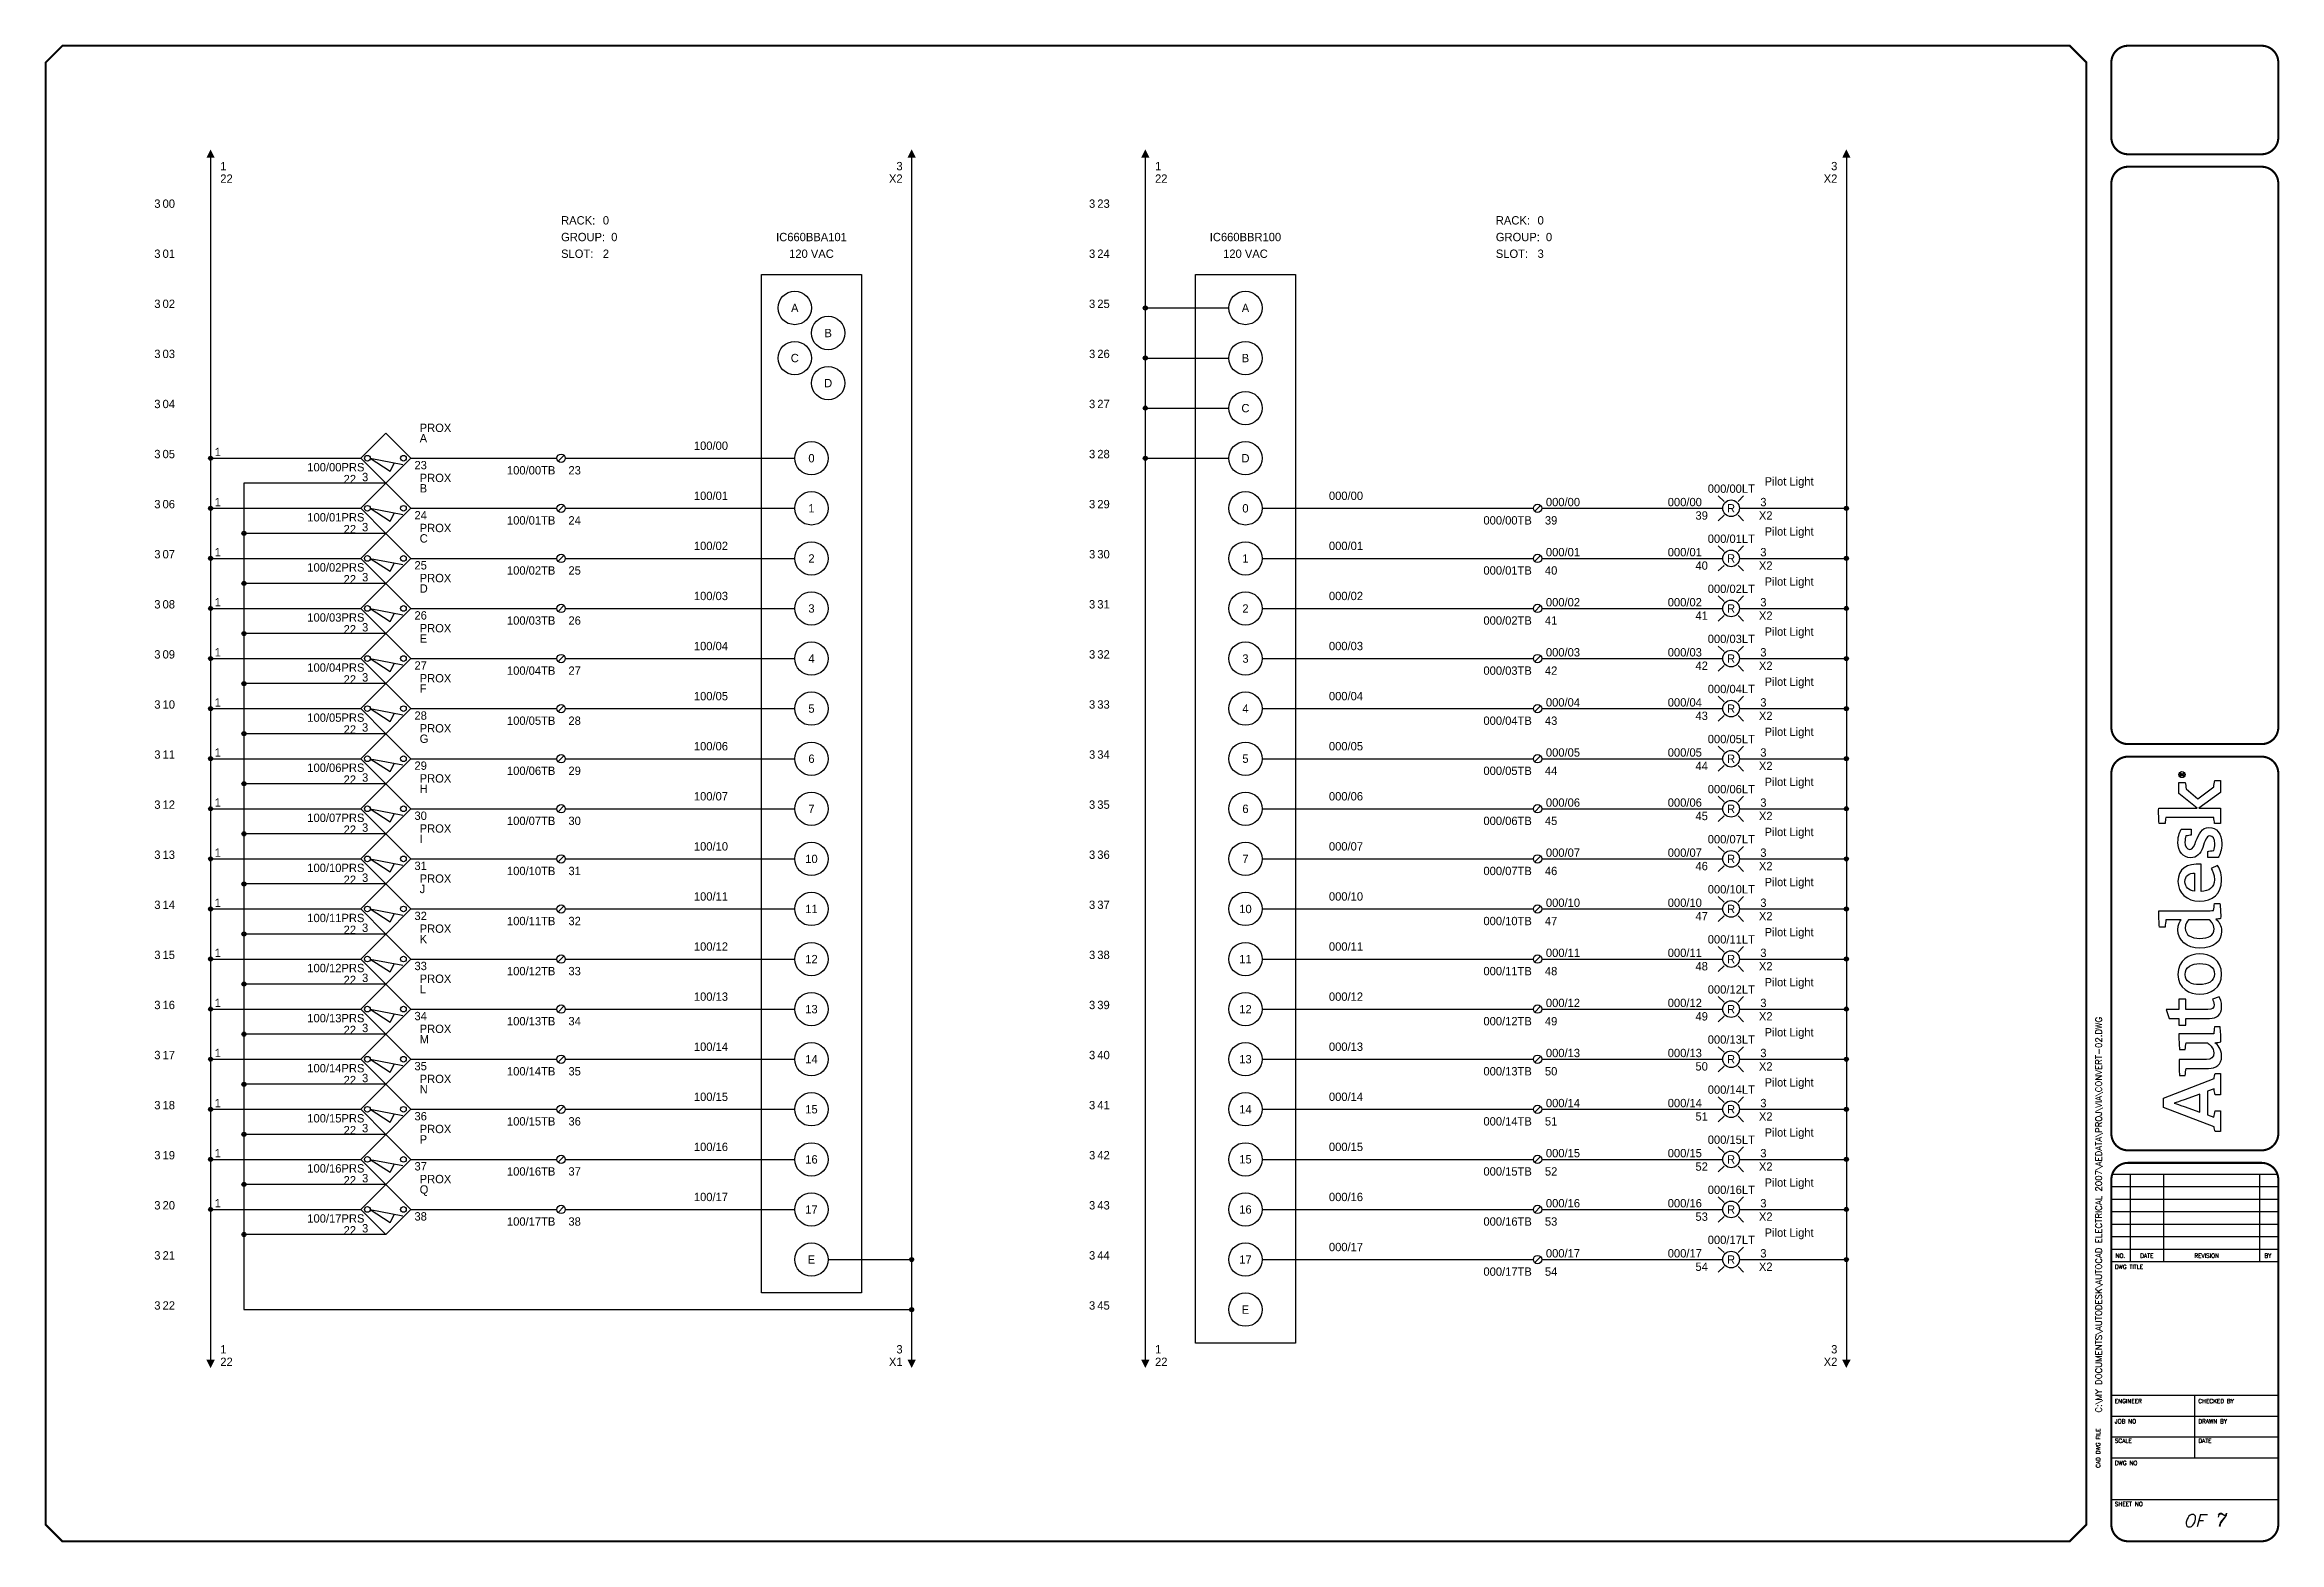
# Model space of a CAD drawing. Header units: inches. Extents: x 0 to 33.5, y 0 to 22.4.
import ezdxf
from ezdxf.enums import TextEntityAlignment as Align

# ---------------------------------------------------------------- set-up
doc = ezdxf.new("R2010")
doc.units = ezdxf.units.IN
doc.header["$MEASUREMENT"] = 0
for name, color, linetype in [('ATTRIBUTES', 1, 'Continuous'), ('GRAPHIC', 7, 'Continuous'), ('LAYER_1', 160, 'Continuous'), ('TITLE', 7, 'Continuous'), ('WIRE', 7, 'Continuous')]:
    doc.layers.add(name, color=color, linetype=linetype)
doc.styles.add('ITALIC', font='ITALIC')
doc.styles.add('SIMPLEX', font='SIMPLEX')

msp = doc.modelspace()

# ---------------------------------------------------------------- texts
at = {"layer": 'WIRE'}
for s, p in [('1', (2.562, 16.281)), ('000/00', (19.25, 15.625)), ('1', (2.562, 15.531)), ('000/00', (22.5, 15.531)), ('3', (25.711, 15.531)), ('1', (2.562, 14.781)), ('000/01', (19.25, 14.875)), ('000/01', (22.5, 14.781)), ('3', (25.711, 14.781)), ('1', (2.562, 14.031)), ('000/02', (19.25, 14.125)), ('000/02', (22.5, 14.031)), ('3', (25.711, 14.031)), ('1', (2.562, 13.281)), ('000/03', (19.25, 13.375)), ('000/03', (22.5, 13.281)), ('3', (25.711, 13.281)), ('000/04', (19.25, 12.625)), ('1', (2.562, 12.531)), ('000/04', (22.5, 12.531)), ('3', (25.711, 12.531)), ('1', (2.562, 11.781)), ('000/05', (19.25, 11.875)), ('000/05', (22.5, 11.781)), ('3', (25.711, 11.781)), ('1', (2.562, 11.031)), ('000/06', (19.25, 11.125)), ('000/06', (22.5, 11.031)), ('3', (25.711, 11.031)), ('1', (2.562, 10.281)), ('000/07', (19.25, 10.375)), ('000/07', (22.5, 10.281)), ('3', (25.711, 10.281)), ('000/10', (19.25, 9.625)), ('1', (2.562, 9.531)), ('000/10', (22.5, 9.531)), ('3', (25.711, 9.531)), ('1', (2.562, 8.781)), ('000/11', (19.25, 8.875)), ('000/11', (22.5, 8.781)), ('3', (25.711, 8.781)), ('1', (2.562, 8.031)), ('000/12', (19.25, 8.125)), ('000/12', (22.5, 8.031)), ('3', (25.711, 8.031)), ('1', (2.562, 7.281)), ('000/13', (19.25, 7.375)), ('000/13', (22.5, 7.281)), ('3', (25.711, 7.281)), ('000/14', (19.25, 6.625)), ('1', (2.562, 6.531)), ('000/14', (22.5, 6.531)), ('3', (25.711, 6.531)), ('1', (2.562, 5.781)), ('000/15', (19.25, 5.875)), ('000/15', (22.5, 5.781)), ('3', (25.711, 5.781)), ('1', (2.562, 5.031)), ('000/16', (19.25, 5.125)), ('000/16', (22.5, 5.031)), ('3', (25.711, 5.031)), ('000/17', (19.25, 4.375)), ('000/17', (22.5, 4.281)), ('3', (25.711, 4.281))]:
    msp.add_text(s, height=0.125, dxfattribs=at).set_placement(p)
for s, p in [('100/00', (10.25, 16.375)), ('3', (4.862, 15.906)), ('100/01', (10.25, 15.625)), ('000/00', (24.836, 15.531)), ('3', (4.862, 15.156)), ('100/02', (10.25, 14.875)), ('000/01', (24.836, 14.781)), ('3', (4.862, 14.406)), ('100/03', (10.25, 14.125)), ('000/02', (24.836, 14.031)), ('3', (4.862, 13.656)), ('100/04', (10.25, 13.375)), ('000/03', (24.836, 13.281)), ('3', (4.862, 12.906)), ('100/05', (10.25, 12.625)), ('000/04', (24.836, 12.531)), ('3', (4.862, 12.156)), ('100/06', (10.25, 11.875)), ('000/05', (24.836, 11.781)), ('3', (4.862, 11.406)), ('100/07', (10.25, 11.125)), ('000/06', (24.836, 11.031)), ('3', (4.862, 10.656)), ('100/10', (10.25, 10.375)), ('000/07', (24.836, 10.281)), ('3', (4.862, 9.906)), ('100/11', (10.25, 9.625)), ('000/10', (24.836, 9.531)), ('3', (4.862, 9.156)), ('100/12', (10.25, 8.875)), ('000/11', (24.836, 8.781)), ('3', (4.862, 8.406)), ('100/13', (10.25, 8.125)), ('000/12', (24.836, 8.031)), ('3', (4.862, 7.656)), ('100/14', (10.25, 7.375)), ('000/13', (24.836, 7.281)), ('3', (4.862, 6.906)), ('100/15', (10.25, 6.625)), ('000/14', (24.836, 6.531)), ('3', (4.862, 6.156)), ('100/16', (10.25, 5.875)), ('000/15', (24.836, 5.781)), ('3', (4.862, 5.406)), ('100/17', (10.25, 5.125)), ('000/16', (24.836, 5.031)), ('3', (4.862, 4.656)), ('000/17', (24.836, 4.281))]:
    msp.add_text(s, height=0.125, dxfattribs=at).set_placement(p, align=Align.RIGHT)

# ---------------------------------------------------------------- blocks, each defined once
blk = doc.blocks.new('AI9-BLK2')
at = {"layer": 'LAYER_1', "color": 7}
blk.add_circle((0, 0), 2.03, dxfattribs=at)
blk.add_open_spline([(1.7, 0), (1.7, -1), (1, -1.8), (0, -1.8), (-1, -1.8), (-1.7, -1), (-1.7, 0), (-1.7, 1), (-1, 1.8), (0, 1.8), (1, 1.8), (1.7, 1), (1.7, 0)], degree=3, knots=[0, 0, 0, 0, 1, 1, 1, 2, 2, 2, 3, 3, 3, 4, 4, 4, 4], dxfattribs=at)
blk = doc.blocks.new('AI9-BLK1')
at = {"layer": 'LAYER_1', "color": 7}
for points, knots in [([(0.7, -1.1), (0.7, -1.1), (0.2, -0.4), (0.2, -0.4), (0.1, -0.2), (0, -0.2), (-0.1, -0.1), (0.3, 0), (0.5, 0.2), (0.5, 0.5), (0.5, 0.8), (0.3, 1.1), (-0.2, 1.1), (-0.2, 1.1), (-0.8, 1.1), (-0.8, 1.1), (-0.8, 1.1), (-0.8, -1.1), (-0.8, -1.1), (-0.8, -1.1), (-0.5, -1.1), (-0.5, -1.1), (-0.5, -1.1), (-0.5, -0.1), (-0.5, -0.1), (-0.4, -0.1), (-0.3, -0.2), (-0.2, -0.3), (-0.2, -0.3), (0.3, -1.1), (0.3, -1.1), (0.3, -1.1), (0.7, -1.1), (0.7, -1.1)], [0, 0, 0, 0, 1, 1, 1, 2, 2, 2, 3, 3, 3, 4, 4, 4, 5, 5, 5, 6, 6, 6, 7, 7, 7, 8, 8, 8, 9, 9, 9, 10, 10, 10, 11, 11, 11, 11]), ([(0.2, 0.5), (0.2, 0.2), (-0.1, 0.1), (-0.3, 0.1), (-0.3, 0.1), (-0.5, 0.1), (-0.5, 0.1), (-0.5, 0.1), (-0.5, 0.8), (-0.5, 0.8), (-0.5, 0.8), (-0.2, 0.8), (-0.2, 0.8), (0.1, 0.8), (0.2, 0.7), (0.2, 0.5)], [0, 0, 0, 0, 1, 1, 1, 2, 2, 2, 3, 3, 3, 4, 4, 4, 5, 5, 5, 5])]:
    blk.add_open_spline(points, degree=3, knots=knots, dxfattribs=at)
blk = doc.blocks.new('LOGO')
for points, knots in [([(35.2, 4.3), (35.2, 4.3), (22.1, 38.1), (22.1, 38.1), (22.1, 38.1), (16.1, 38.1), (16.1, 38.1), (16.1, 38.1), (3.2, 4.3), (3.2, 4.3), (2.2, 4.2), (0.9, 4), (0, 3.7), (0, 3.7), (0, 0), (0, 0), (0, 0), (13.7, 0), (13.7, 0), (13.7, 0), (13.7, 3.7), (13.7, 3.7), (12.4, 4), (10.9, 4.3), (9.5, 4.4), (9.5, 4.4), (11.1, 8.8), (11.1, 8.8), (11.1, 8.8), (26.8, 8.8), (26.8, 8.8), (26.8, 8.8), (28.4, 4.3), (28.4, 4.3), (27, 4.2), (25.8, 4), (24.5, 3.7), (24.5, 3.7), (24.5, 0), (24.5, 0), (24.5, 0), (38.7, 0), (38.7, 0), (38.7, 0), (38.7, 3.7), (38.7, 3.7), (37.9, 3.9), (36, 4.3), (35.2, 4.3)], [0, 0, 0, 0, 1, 1, 1, 2, 2, 2, 3, 3, 3, 4, 4, 4, 5, 5, 5, 6, 6, 6, 7, 7, 7, 8, 8, 8, 9, 9, 9, 10, 10, 10, 11, 11, 11, 12, 12, 12, 13, 13, 13, 14, 14, 14, 15, 15, 15, 16, 16, 16, 16]), ([(12.8, 13.8), (12.8, 13.8), (16.6, 24.3), (16.6, 24.3), (17.8, 27.5), (18.2, 28.8), (18.8, 30.9), (18.8, 30.9), (18.9, 30.9), (18.9, 30.9), (19.6, 28.9), (20, 27.5), (21.1, 24.3), (21.1, 24.3), (24.9, 13.8), (24.9, 13.8), (24.9, 13.8), (12.8, 13.8), (12.8, 13.8)], [0, 0, 0, 0, 1, 1, 1, 2, 2, 2, 3, 3, 3, 4, 4, 4, 5, 5, 5, 6, 6, 6, 6]), ([(70.8, 23.1), (70.8, 23.1), (70.8, 27.7), (70.8, 27.7), (70.8, 27.7), (75.3, 27.7), (75.3, 27.7), (75.3, 27.7), (75.3, 34.3), (75.3, 34.3), (75.3, 34.3), (81.3, 36.2), (81.3, 36.2), (81.3, 36.2), (81.3, 27.7), (81.3, 27.7), (81.3, 27.7), (88, 27.7), (88, 27.7), (88, 27.7), (88, 23.1), (88, 23.1), (88, 23.1), (81.3, 23.1), (81.3, 23.1), (81.3, 23.1), (81.3, 8.4), (81.3, 8.4), (81.3, 5.6), (82.1, 4.3), (84.3, 4.3), (86, 4.3), (87.5, 5.1), (88, 5.5), (88, 5.5), (89.7, 0.9), (89.7, 0.9), (88.7, 0.3), (86.5, -0.7), (83.2, -0.7), (77.6, -0.7), (75.3, 2.4), (75.3, 7.4), (75.3, 7.4), (75.3, 23.1), (75.3, 23.1), (75.3, 23.1), (70.8, 23.1), (70.8, 23.1)], [0, 0, 0, 0, 1, 1, 1, 2, 2, 2, 3, 3, 3, 4, 4, 4, 5, 5, 5, 6, 6, 6, 7, 7, 7, 8, 8, 8, 9, 9, 9, 10, 10, 10, 11, 11, 11, 12, 12, 12, 13, 13, 13, 14, 14, 14, 15, 15, 15, 16, 16, 16, 16]), ([(147.1, 4.7), (147.1, 5.4), (147, 6.1), (147, 6.9), (147, 6.9), (147, 41.1), (147, 41.1), (143.4, 41.2), (139.3, 41), (136.1, 40.7), (136.1, 40.7), (136.1, 37), (136.1, 37), (137.7, 36.8), (139.6, 36.6), (141, 36.4), (141, 36.4), (141, 36.4), (141, 36.4), (141, 36.4), (141, 26.2), (141, 26.2), (140, 27.1), (138, 28.4), (134.3, 28.4), (127.3, 28.4), (122, 22.6), (122, 13.8), (122, 4.5), (126.6, -0.7), (133.4, -0.7), (137.1, -0.7), (139.6, 1.1), (141.3, 3.1), (141.3, 2.1), (141.6, 0.6), (141.8, 0), (145.2, -0.2), (148.7, 0.1), (151.7, 0.4), (151.7, 0.4), (151.7, 4.1), (151.7, 4.1), (150.2, 4.2), (148.4, 4.5), (147.1, 4.7)], [0, 0, 0, 0, 1, 1, 1, 2, 2, 2, 3, 3, 3, 4, 4, 4, 5, 5, 5, 6, 6, 6, 7, 7, 7, 8, 8, 8, 9, 9, 9, 10, 10, 10, 11, 11, 11, 12, 12, 12, 13, 13, 13, 14, 14, 14, 15, 15, 15, 15]), ([(229.4, 4.6), (229.4, 4.6), (221.5, 15.2), (221.5, 15.2), (221.5, 15.2), (228, 23), (228, 23), (229.4, 23.1), (231.3, 23.3), (232.4, 23.6), (232.4, 23.6), (232.4, 27.7), (232.4, 27.7), (232.4, 27.7), (225, 27.7), (225, 27.7), (225, 27.7), (215.2, 15.6), (215.2, 15.6), (215.2, 15.6), (215.2, 41.2), (215.2, 41.2), (211.8, 41.3), (208.2, 41.2), (205.1, 40.9), (205.1, 40.9), (205.1, 36.9), (205.1, 36.9), (206.5, 36.8), (208, 36.6), (209.1, 36.5), (209.1, 36.5), (209.1, 4.5), (209.1, 4.5), (207.8, 4.4), (206.3, 4.2), (205.1, 4), (205.1, 4), (205.1, 0), (205.1, 0), (205.1, 0), (215.2, 0), (215.2, 0), (215.2, 0), (215.2, 14.5), (215.2, 14.5), (215.2, 14.5), (225.6, 0), (225.6, 0), (225.6, 0), (233.7, 0), (233.7, 0), (233.7, 0), (233.7, 3.8), (233.7, 3.8), (232.2, 4.2), (230.6, 4.4), (229.4, 4.6)], [0, 0, 0, 0, 1, 1, 1, 2, 2, 2, 3, 3, 3, 4, 4, 4, 5, 5, 5, 6, 6, 6, 7, 7, 7, 8, 8, 8, 9, 9, 9, 10, 10, 10, 11, 11, 11, 12, 12, 12, 13, 13, 13, 14, 14, 14, 15, 15, 15, 16, 16, 16, 17, 17, 17, 18, 18, 18, 19, 19, 19, 19]), ([(59.7, -0.1), (59.5, 0.6), (59.2, 2.6), (59.1, 3.8), (57.8, 2), (54.9, -0.7), (50.2, -0.7), (44.2, -0.7), (42, 3.1), (42, 8.1), (42, 8.1), (42, 22.9), (42, 22.9), (40.6, 23.2), (38.8, 23.4), (37.3, 23.5), (37.3, 23.5), (37.3, 27.3), (37.3, 27.3), (40.3, 27.6), (44.4, 27.8), (48, 27.6), (48, 27.6), (48, 9.3), (48, 9.3), (48, 6.2), (49.1, 4.5), (52.3, 4.5), (55.8, 4.5), (58.4, 7.9), (59, 8.6), (59, 8.6), (59, 23), (59, 23), (57.8, 23.2), (56, 23.4), (54.6, 23.5), (54.6, 23.5), (54.6, 27.3), (54.6, 27.3), (57.6, 27.7), (61.5, 27.8), (65, 27.7), (65, 27.7), (65, 4.6), (65, 4.6), (66.3, 4.4), (68.1, 4.2), (69.6, 4.1), (69.6, 4.1), (69.6, 0.3), (69.6, 0.3), (66.7, 0), (63, -0.2), (59.7, -0.1)], [0, 0, 0, 0, 1, 1, 1, 2, 2, 2, 3, 3, 3, 4, 4, 4, 5, 5, 5, 6, 6, 6, 7, 7, 7, 8, 8, 8, 9, 9, 9, 10, 10, 10, 11, 11, 11, 12, 12, 12, 13, 13, 13, 14, 14, 14, 15, 15, 15, 16, 16, 16, 17, 17, 17, 18, 18, 18, 18]), ([(104.8, -0.7), (95.2, -0.7), (91.4, 7), (91.4, 13.8), (91.4, 20.6), (95.1, 28.4), (104.6, 28.4), (114.1, 28.4), (118.3, 20.8), (118.3, 14), (118.3, 7.2), (114.2, -0.7), (104.8, -0.7)], [0, 0, 0, 0, 1, 1, 1, 2, 2, 2, 3, 3, 3, 4, 4, 4, 4]), ([(104.5, 23.6), (99.6, 23.6), (97.8, 19.5), (97.8, 14), (97.8, 8.5), (99.9, 4.1), (104.8, 4.1), (109.8, 4.1), (111.8, 8.2), (111.8, 13.8), (111.8, 19.3), (109.5, 23.6), (104.5, 23.6)], [0, 0, 0, 0, 1, 1, 1, 2, 2, 2, 3, 3, 3, 4, 4, 4, 4]), ([(141, 7.6), (140.3, 6.7), (138.2, 4.3), (135, 4.3), (130.5, 4.3), (128.5, 8.1), (128.5, 13.8), (128.5, 19.6), (130.9, 23.5), (135.4, 23.5), (138.3, 23.5), (139.9, 22.3), (141, 21.3), (141, 21.3), (141, 7.6), (141, 7.6)], [0, 0, 0, 0, 1, 1, 1, 2, 2, 2, 3, 3, 3, 4, 4, 4, 5, 5, 5, 5]), ([(167.6, 4.1), (171.4, 4.1), (173.8, 5.5), (175, 6.2), (175, 6.2), (177.1, 2.1), (177.1, 2.1), (175.5, 1.1), (172.6, -0.7), (167.2, -0.7), (158.2, -0.7), (153.3, 5.5), (153.3, 14), (153.3, 22.5), (158.9, 28.4), (166.4, 28.4), (174.6, 28.4), (178.7, 22.5), (177.9, 12.9), (177.9, 12.9), (159.8, 12.9), (159.8, 12.9), (160, 7.9), (162.3, 4.1), (167.6, 4.1)], [0, 0, 0, 0, 1, 1, 1, 2, 2, 2, 3, 3, 3, 4, 4, 4, 5, 5, 5, 6, 6, 6, 7, 7, 7, 8, 8, 8, 8]), ([(172, 17.3), (171.9, 20.8), (170.4, 23.7), (166.3, 23.7), (162.6, 23.7), (160.6, 21.2), (159.9, 17.3), (159.9, 17.3), (172, 17.3), (172, 17.3)], [0, 0, 0, 0, 1, 1, 1, 2, 2, 2, 3, 3, 3, 3]), ([(193.3, 16.4), (190.2, 17.6), (187.8, 18.3), (187.8, 20.5), (187.8, 22.6), (189.9, 23.7), (192.6, 23.7), (194.1, 23.7), (195.6, 23.5), (196.8, 23.1), (196.9, 21.9), (197.1, 20.1), (197.3, 19.6), (197.3, 19.6), (201.3, 19.6), (201.3, 19.6), (201.3, 19.6), (201.3, 26.1), (201.3, 26.1), (200.2, 26.8), (197.1, 28.4), (192.4, 28.4), (186.5, 28.4), (182.2, 25), (182.2, 20.1), (182.2, 15.7), (184.9, 13.4), (189.1, 11.9), (193.4, 10.4), (196.7, 9.3), (196.7, 7.2), (196.7, 5.1), (195, 3.9), (191.4, 3.9), (189.9, 3.9), (188.1, 4.1), (187, 4.6), (186.9, 5.9), (186.6, 7.8), (186.3, 8.4), (186.3, 8.4), (182.3, 8.4), (182.3, 8.4), (182.3, 8.4), (182.3, 1.6), (182.3, 1.6), (182.3, 1.6), (182.3, 1.6), (182.3, 1.6), (184.1, 0.5), (187.5, -0.8), (191.8, -0.8), (198.3, -0.8), (202.4, 2.6), (202.4, 7.8), (202.4, 12.5), (197.8, 14.6), (193.3, 16.4)], [0, 0, 0, 0, 1, 1, 1, 2, 2, 2, 3, 3, 3, 4, 4, 4, 5, 5, 5, 6, 6, 6, 7, 7, 7, 8, 8, 8, 9, 9, 9, 10, 10, 10, 11, 11, 11, 12, 12, 12, 13, 13, 13, 14, 14, 14, 15, 15, 15, 16, 16, 16, 17, 17, 17, 18, 18, 18, 19, 19, 19, 19])]:
    blk.add_open_spline(points, degree=3, knots=knots)
for name, p in [('AI9-BLK2', (237.6, 25.7)), ('AI9-BLK1', (237.8, 25.7))]:
    blk.add_blockref(name, p)
blk = doc.blocks.new('NO_NUM_acade_title')
at = {"layer": 'TITLE'}
for p, q in [((30.594, 22.177), (30.594, 20.781)), ((30.969, 5.531), (33.469, 5.531)), ((31.25, 5.531), (31.25, 4.219)), ((31.75, 5.531), (31.75, 4.219)), ((33.188, 5.531), (33.188, 4.219)), ((30.969, 5.344), (33.469, 5.344)), ((30.969, 5.156), (33.469, 5.156)), ((30.969, 4.969), (33.469, 4.969)), ((30.969, 4.781), (33.469, 4.781)), ((30.969, 4.594), (33.469, 4.594)), ((30.969, 4.406), (33.469, 4.406)), ((30.969, 4.219), (33.469, 4.219)), ((30.594, 0.281), (30.594, 2.214)), ((30.969, 2.219), (33.469, 2.219)), ((32.219, 1.281), (32.219, 2.219)), ((30.969, 1.906), (33.469, 1.906)), ((30.969, 1.594), (33.469, 1.594)), ((30.969, 1.281), (33.469, 1.281)), ((30.969, 0.656), (33.469, 0.656))]:
    blk.add_line(p, q, dxfattribs=at)
at = {"layer": 'TITLE', "const_width": 0.0312}
blk.add_lwpolyline([(30.594, 0.281), (30.594, 22.177), (30.344, 22.427), (0.281, 22.427), (0.031, 22.177), (0.031, 0.281), (0.281, 0.031), (30.344, 0.031)], close=True, dxfattribs=at)
for points in [[(31.219, 22.427, 0.414214), (30.969, 22.177, 0.414214)], [(33.469, 22.177, 0.414214), (33.219, 22.427, 0.414214)], [(30.969, 21.052, 0.414214), (31.219, 20.802, 0.414214)], [(33.219, 20.802, 0.414214), (33.469, 21.052, 0.414214)], [(31.219, 20.615, 0.414214), (30.969, 20.365, 0.414214)], [(33.469, 20.365, 0.414214), (33.219, 20.615, 0.414214)], [(30.969, 12.219, 0.414214), (31.219, 11.969, 0.414214)], [(33.219, 11.969, 0.414214), (33.469, 12.219, 0.414214)], [(31.219, 11.781, 0.414214), (30.969, 11.531, 0.414214)], [(33.469, 11.531, 0.414214), (33.219, 11.781, 0.414214)], [(30.969, 6.135, 0.414214), (31.219, 5.885, 0.414214)], [(33.219, 5.885, 0.414214), (33.469, 6.135, 0.414214)], [(31.219, 5.698, 0.414214), (30.969, 5.448, 0.414214)], [(33.469, 5.448, 0.414214), (33.219, 5.698, 0.414214)], [(30.969, 0.281, 0.414214), (31.219, 0.031, 0.414214)], [(33.219, 0.031, 0.414214), (33.469, 0.281, 0.414214)]]:
    blk.add_lwpolyline(points, format="xyb", dxfattribs=at)
for points in [[(33.219, 22.427), (31.219, 22.427)], [(30.969, 22.177), (30.969, 21.052)], [(33.469, 22.177), (33.469, 21.052)], [(33.219, 20.802), (31.219, 20.802)], [(33.219, 20.615), (31.219, 20.615)], [(30.969, 20.365), (30.969, 12.219)], [(33.469, 20.365), (33.469, 12.219)], [(31.219, 11.969), (33.219, 11.969)], [(31.219, 11.781), (33.219, 11.781)], [(31.219, 5.885), (33.219, 5.885)], [(31.219, 5.698), (33.219, 5.698)], [(30.969, 5.448), (30.969, 0.281)], [(33.469, 5.448), (33.469, 0.281)], [(31.219, 0.031), (33.219, 0.031)]]:
    blk.add_lwpolyline(points, dxfattribs=at)
at = {"layer": 'TITLE', "color": 7, "const_width": 0.0312}
for points in [[(30.969, 11.531), (30.969, 6.135)], [(33.469, 11.531), (33.469, 6.135)]]:
    blk.add_lwpolyline(points, dxfattribs=at)
at = {"xscale": 0.02250000000000085, "yscale": 0.02250000000000085, "zscale": 0.02250000000000085, "rotation": 90}
blk.add_blockref('LOGO', (32.605, 6.167), dxfattribs=at)
at = {"layer": 'TITLE', "color": 1, "style": 'SIMPLEX'}
for s, p in [('DWG TITLE', (31.021, 4.109)), ('ENGINEER', (31.021, 2.099)), ('CHECKED BY', (32.271, 2.099)), ('JOB NO', (31.021, 1.797)), ('DRAWN BY', (32.271, 1.797)), ('SCALE', (31.021, 1.505)), ('DATE', (32.271, 1.505)), ('DWG NO', (31.021, 1.172)), ('SHEET NO', (31.021, 0.557))]:
    blk.add_text(s, height=0.0625, dxfattribs=at).set_placement(p)
at = {"layer": 'TITLE', "color": 1}
for s, height, style, p in [('NO.', 0.0625, 'SIMPLEX', (31.104, 4.307)), ('DATE', 0.0625, 'SIMPLEX', (31.5, 4.307)), ('REVISION', 0.0625, 'SIMPLEX', (32.396, 4.307)), ('BY', 0.0625, 'SIMPLEX', (33.313, 4.307)), ('OF', 0.1875, 'ITALIC', (32.208, 0.339))]:
    blk.add_text(s, height=height, dxfattribs=dict(at, style=style)).set_placement(p, align=Align.MIDDLE)
at = {"layer": 'TITLE', "color": 1, "style": 'SIMPLEX'}
blk.add_text('CAD DWG FILE', height=0.0625, rotation=90, dxfattribs=at).set_placement((30.802, 1.13))
at = {"layer": 'TITLE', "color": 1, "style": 'ITALIC'}
for tag, height, p in [('TITLE#1', 0.125, (32.156, 3.406)), ('TITLE#2', 0.125, (32.156, 3.204)), ('TITLE#3', 0.125, (32.156, 3.001)), ('TITLE#4', 0.125, (32.156, 2.799)), ('DWG#', 0.2, (32.156, 0.826))]:
    blk.add_attdef(tag, text='', height=height, dxfattribs=at).set_placement(p, align=Align.CENTER)
at = {"layer": 'TITLE', "color": 1, "style": 'SIMPLEX'}
blk.add_attdef('CAD#', (30.826, 1.958), '', height=0.0938, rotation=90, dxfattribs=at)
at = {"layer": 'TITLE', "color": 1}
for tag, p, height, style in [('ENGINEER', (31.237, 1.958), 0.0938, 'ITALIC'), ('CHKDBY', (32.424, 1.958), 0.0938, 'ITALIC'), ('JOB#', (31.464, 1.644), 0.0938, 'SIMPLEX'), ('DRAWNBY', (32.494, 1.644), 0.0938, 'ITALIC'), ('SCALE', (31.353, 1.344), 0.0938, 'SIMPLEX'), ('DATE', (32.408, 1.344), 0.0938, 'SIMPLEX'), ('SHTS', (32.532, 0.25), 0.2, 'ITALIC')]:
    blk.add_attdef(tag, p, '', height=height, dxfattribs=dict(at, style=style))
at = {"layer": 'TITLE', "color": 1, "style": 'ITALIC'}
blk.add_attdef('SH#', text='', height=0.2, dxfattribs=at).set_placement((31.881, 0.25), align=Align.RIGHT)
at = {"layer": 'TITLE', "color": 7, "flags": 9}
blk.add_attdef('WD_TB', (31.219, 0.031), '', height=0.125, dxfattribs=at)
blk = doc.blocks.new('_PTRUL')
at = {"layer": 'GRAPHIC'}
blk.add_solid([(-0.062, 0), (0.063, 0), (0, 0.125)], dxfattribs=at)
at = {"layer": 'ATTRIBUTES', "flags": 2}
blk.add_attdef('CONNECTION', (0, 0), '', height=0.125, dxfattribs=at)
at = {"layer": 'ATTRIBUTES'}
for tag, p in [('WIRENO', (0.146, -0.188)), ('TERMNO', (0.146, -0.375))]:
    blk.add_attdef(tag, p, '', height=0.125, dxfattribs=at)
blk = doc.blocks.new('_PTRLL')
at = {"layer": 'GRAPHIC'}
blk.add_solid([(-0.062, 0), (0.063, 0), (0, -0.125)], dxfattribs=at)
at = {"layer": 'ATTRIBUTES', "flags": 2}
blk.add_attdef('CONNECTION', (0, 0), '', height=0.125, dxfattribs=at)
at = {"layer": 'ATTRIBUTES'}
for tag, p in [('WIRENO', (0.146, 0.094)), ('TERMNO', (0.146, -0.094))]:
    blk.add_attdef(tag, p, '', height=0.125, dxfattribs=at)
blk = doc.blocks.new('_PTRUR')
at = {"layer": 'GRAPHIC'}
blk.add_solid([(-0.062, 0), (0.063, 0), (0, 0.125)], dxfattribs=at)
at = {"layer": 'ATTRIBUTES', "flags": 2}
blk.add_attdef('CONNECTION', (0, 0), '', height=0.125, dxfattribs=at)
at = {"layer": 'ATTRIBUTES'}
for tag, p in [('TERMNO', (-0.135, -0.375)), ('WIRENO', (-0.135, -0.188))]:
    blk.add_attdef(tag, text='', height=0.125, dxfattribs=at).set_placement(p, align=Align.RIGHT)
blk = doc.blocks.new('_PTRLR')
at = {"layer": 'GRAPHIC'}
blk.add_solid([(-0.062, 0), (0.063, 0), (0, -0.125)], dxfattribs=at)
at = {"layer": 'ATTRIBUTES'}
for tag, p in [('TERMNO', (-0.135, -0.094)), ('WIRENO', (-0.135, 0.094))]:
    blk.add_attdef(tag, text='', height=0.125, dxfattribs=at).set_placement(p, align=Align.RIGHT)
at = {"layer": 'ATTRIBUTES', "flags": 2}
blk.add_attdef('CONNECTION', (0, 0), '', height=0.125, dxfattribs=at)
blk = doc.blocks.new('_LNUM4')
at = {"layer": 'ATTRIBUTES'}
blk.add_attdef('PAGENUM', text='', height=0.125, dxfattribs=at).set_placement((-0.75, 0), align=Align.RIGHT)
blk.add_attdef('REFNUM', (-0.71875, 0), '', height=0.125, dxfattribs=at)
blk = doc.blocks.new('_IOCARD')
at = {"layer": 'ATTRIBUTES'}
for tag, p in [('CATNO', (0, 0.25)), ('RATING', (0, 0))]:
    blk.add_attdef(tag, text='', height=0.125, dxfattribs=at).set_placement(p, align=Align.CENTER)
at = {"layer": 'ATTRIBUTES', "flags": 1}
blk.add_attdef('DESCRIPTOR', text='', height=0.125, dxfattribs=at).set_placement((0, -0.375), align=Align.CENTER)
blk.add_attdef('PANEL', text='', height=0.125, dxfattribs=at).set_placement((0, -0.125), align=Align.MIDDLE)
blk = doc.blocks.new('_ABMDL')
at = {"layer": 'ATTRIBUTES'}
for tag, p in [('RACK', (0.625, 0.5)), ('GROUP', (0.75, 0.25)), ('SLOT', (0.625, 0))]:
    blk.add_attdef(tag, p, '', height=0.125, dxfattribs=at)
at = {"layer": 'GRAPHIC'}
for s, p in [('GROUP:', (0, 0.25)), ('RACK:', (0, 0.5)), ('SLOT:', (0, 0))]:
    blk.add_text(s, height=0.125, dxfattribs=at).set_placement(p)
blk = doc.blocks.new('_IOTERMR')
at = {"layer": 'GRAPHIC'}
blk.add_circle((0, 0), 0.25, dxfattribs=at)
at = {"layer": 'ATTRIBUTES'}
for tag, p, flags in [('POINTADDRESS', (0.375, 0.625), 1), ('CELLNO', (0.375, 0.375), 1), ('CONNECTION', (-0.25, 0), 3), ('CONNECTION', (0.25, 0), 3), ('PANEL', (0.375, -0.25), 1), ('CELLTYPE', (0.375, -0.75), 1), ('DESCRIPTOR', (0.375, -0.5), 1)]:
    blk.add_attdef(tag, p, '', height=0.125, dxfattribs=dict(at, flags=flags))
blk.add_attdef('LABEL', text='', height=0.125, dxfattribs=at).set_placement((0, 0), align=Align.MIDDLE)
blk = doc.blocks.new('_IOTERML')
at = {"layer": 'GRAPHIC'}
blk.add_circle((0, 0), 0.25, dxfattribs=at)
at = {"layer": 'ATTRIBUTES'}
for tag, p, flags in [('POINTADDRESS', (0.375, 0.625), 1), ('CELLNO', (0.375, 0.375), 1), ('CONNECTION', (-0.25, 0), 3), ('CONNECTION', (0.25, 0), 3), ('PANEL', (0.375, -0.25), 1), ('CELLTYPE', (0.375, -0.75), 1), ('DESCRIPTOR', (0.375, -0.5), 1)]:
    blk.add_attdef(tag, p, '', height=0.125, dxfattribs=dict(at, flags=flags))
blk.add_attdef('LABEL', text='', height=0.125, dxfattribs=at).set_placement((0, 0), align=Align.MIDDLE)
blk = doc.blocks.new('_WCONN')
at = {"layer": 'GRAPHIC'}
for radius in [0.03, 0.03, 0.0217, 0.0125]:
    blk.add_circle((0, 0), radius, dxfattribs=at)
at = {"layer": 'ATTRIBUTES', "flags": 2}
blk.add_attdef('CONNECTION', (0, 0), '', height=0.125, dxfattribs=at)
blk = doc.blocks.new('_PRSNO')
at = {"layer": 'GRAPHIC', "linetype": 'Continuous'}
for p, q in [((0, 0), (0.375, 0.375)), ((0.375, 0.375), (0.75, 0)), ((0.375, -0.375), (0, 0)), ((0.141, 0), (0.44, -0.193)), ((0.141, 0), (0.631, -0.093)), ((0.75, 0), (0.375, -0.375)), ((0.44, -0.193), (0.503, -0.068))]:
    blk.add_line(p, q, dxfattribs=at)
for centre in [(0.099, 0), (0.639, 0)]:
    blk.add_circle(centre, 0.0425, dxfattribs=at)
at = {"layer": 'ATTRIBUTES'}
for tag, p, flags in [('CONNECTION', (0.375, 0.375), 3), ('CONNECTION', (0, 0), 3), ('CONNECTION', (0.75, 0), 3), ('CONNECTION', (0.375, -0.375), 3), ('PANEL', (-0.44, -0.572), 1), ('MFG', (0.248, -0.572), 1), ('CATNO', (0.685, -0.572), 1)]:
    blk.add_attdef(tag, p, '', height=0.125, dxfattribs=dict(at, flags=flags))
for tag, p in [('DESCRIPTION', (0.882, 0.393)), ('DESCRIPTION', (0.882, 0.237)), ('WIRE_OUT', (0.804, 0.022))]:
    blk.add_attdef(tag, p, '', height=0.125, dxfattribs=at)
for tag, p in [('WIRE_IN', (-0.071, 0.022)), ('SYS1', (-0.102, -0.763))]:
    blk.add_attdef(tag, text='', height=0.125, dxfattribs=at).set_placement(p, align=Align.RIGHT)
at = {"layer": 'ATTRIBUTES', "linetype": 'Continuous'}
for tag, p in [('DESCRIPTOR', (0.054, -0.197)), ('TERM_IN', (-0.071, -0.375))]:
    blk.add_attdef(tag, text='', height=0.125, dxfattribs=at).set_placement(p, align=Align.RIGHT)
blk.add_attdef('TERM_OUT', (0.804, -0.166), '', height=0.125, dxfattribs=at)
at = {"layer": 'ATTRIBUTES', "linetype": 'Continuous', "flags": 1}
blk.add_attdef('SYS2', text='', height=0.125, dxfattribs=at).set_placement((1.81, -0.572), align=Align.RIGHT)
blk = doc.blocks.new('_TERM')
at = {"layer": 'GRAPHIC', "linetype": 'Continuous'}
blk.add_line((0.043, 0.043), (-0.043, -0.043), dxfattribs=at)
blk.add_circle((0, 0), 0.0625, dxfattribs=at)
at = {"layer": 'ATTRIBUTES'}
for tag, p, flags in [('CONNECTION', (-0.063, 0), 3), ('CONNECTION', (0, 0.062), 3), ('CONNECTION', (0, -0.063), 3), ('CONNECTION', (0.062, 0), 3), ('PANEL', (-0.625, -0.438), 1), ('CATNO', (0.487, -0.203), 1)]:
    blk.add_attdef(tag, p, '', height=0.125, dxfattribs=dict(at, flags=flags))
at = {"layer": 'ATTRIBUTES', "linetype": 'Continuous'}
blk.add_attdef('DESCRIPTOR', text='', height=0.125, dxfattribs=at).set_placement((-0.086, -0.243), align=Align.RIGHT)
at = {"layer": 'ATTRIBUTES'}
blk.add_attdef('SYS1', text='', height=0.125, dxfattribs=at).set_placement((-0.625, -0.188), align=Align.RIGHT)
at = {"layer": 'ATTRIBUTES', "linetype": 'Continuous', "flags": 1}
blk.add_attdef('SYS2', text='', height=0.125, dxfattribs=at).set_placement((0.5, -0.438), align=Align.RIGHT)
at = {"layer": 'ATTRIBUTES', "linetype": 'Continuous'}
blk.add_attdef('TERM_IN', (0.11, -0.243), '', height=0.125, dxfattribs=at)
blk = doc.blocks.new('_LT')
at = {"layer": 'GRAPHIC'}
for p, q in [((0, 0), (0.25, 0)), ((0.184, 0.187), (0.271, 0.104)), ((0.479, 0.104), (0.559, 0.187)), ((0.5, 0), (0.75, 0)), ((0.184, -0.188), (0.271, -0.104)), ((0.479, -0.104), (0.559, -0.188))]:
    blk.add_line(p, q, dxfattribs=at)
blk.add_circle((0.375, 0), 0.125, dxfattribs=at)
at = {"layer": 'ATTRIBUTES'}
blk.add_attdef('DESCRIPTOR', text='', height=0.125, dxfattribs=at).set_placement((0.379, 0.232), align=Align.CENTER)
for tag, p in [('DESCRIPTION', (0.878, 0.341)), ('WIRE_OUT', (0.794, 0.027)), ('DESCRIPTION', (0.878, 0.185)), ('TERM_OUT', (0.791, -0.17))]:
    blk.add_attdef(tag, p, '', height=0.125, dxfattribs=at)
for tag, p in [('WIRE_IN', (0.024, 0.035)), ('TERM_IN', (0.027, -0.17)), ('SYS1', (0.017, -0.335))]:
    blk.add_attdef(tag, text='', height=0.125, dxfattribs=at).set_placement(p, align=Align.RIGHT)
for tag, p, flags in [('CONNECTION', (0, 0), 3), ('CONNECTION', (0.75, 0), 3), ('PANEL', (0.673, -0.333), 1), ('SYS2', (0.215, -0.691), 1)]:
    blk.add_attdef(tag, p, '', height=0.125, dxfattribs=dict(at, flags=flags))
blk.add_attdef('COLOR', text='', height=0.125, dxfattribs=at).set_placement((0.375, 0), align=Align.MIDDLE)
at = {"layer": 'ATTRIBUTES', "style": 'SIMPLEX', "flags": 1}
for tag, p in [('MFG', (0.221, -0.334)), ('CATNO', (0.221, -0.543))]:
    blk.add_attdef(tag, p, '', height=0.125, dxfattribs=at)

# ---------------------------------------------------------------- linework, layer by layer
for points in [[(2.5, 20.75), (2.5, 2.75)], [(13, 20.75), (13, 2.75)], [(16.5, 20.75), (16.5, 2.75)], [(27, 20.75), (27, 2.75)], [(16.5, 18.5), (17.75, 18.5)], [(16.5, 17.75), (17.75, 17.75)], [(16.5, 17), (17.75, 17)], [(2.5, 16.25), (4.75, 16.25)], [(5.5, 16.25), (7.688, 16.25)], [(7.812, 16.25), (11.25, 16.25)], [(16.5, 16.25), (17.75, 16.25)], [(5.125, 15.875), (3, 15.875), (3, 3.5), (13, 3.5)], [(2.5, 15.5), (4.75, 15.5)], [(5.5, 15.5), (7.688, 15.5)], [(7.812, 15.5), (11.25, 15.5)], [(18.25, 15.5), (22.312, 15.5)], [(22.438, 15.5), (24.898, 15.5)], [(25.648, 15.5), (27, 15.5)], [(5.125, 15.125), (3, 15.125)], [(2.5, 14.75), (4.75, 14.75)], [(5.5, 14.75), (7.688, 14.75)], [(7.812, 14.75), (11.25, 14.75)], [(18.25, 14.75), (22.312, 14.75)], [(22.438, 14.75), (24.898, 14.75)], [(25.648, 14.75), (27, 14.75)], [(5.125, 14.375), (3, 14.375)], [(2.5, 14), (4.75, 14)], [(5.5, 14), (7.688, 14)], [(7.812, 14), (11.25, 14)], [(18.25, 14), (22.312, 14)], [(22.438, 14), (24.898, 14)], [(25.648, 14), (27, 14)], [(5.125, 13.625), (3, 13.625)], [(2.5, 13.25), (4.75, 13.25)], [(5.5, 13.25), (7.688, 13.25)], [(7.812, 13.25), (11.25, 13.25)], [(18.25, 13.25), (22.312, 13.25)], [(22.438, 13.25), (24.898, 13.25)], [(25.648, 13.25), (27, 13.25)], [(5.125, 12.875), (3, 12.875)], [(2.5, 12.5), (4.75, 12.5)], [(5.5, 12.5), (7.688, 12.5)], [(7.812, 12.5), (11.25, 12.5)], [(18.25, 12.5), (22.312, 12.5)], [(22.438, 12.5), (24.898, 12.5)], [(25.648, 12.5), (27, 12.5)], [(5.125, 12.125), (3, 12.125)], [(2.5, 11.75), (4.75, 11.75)], [(5.5, 11.75), (7.688, 11.75)], [(7.812, 11.75), (11.25, 11.75)], [(18.25, 11.75), (22.312, 11.75)], [(22.438, 11.75), (24.898, 11.75)], [(25.648, 11.75), (27, 11.75)], [(5.125, 11.375), (3, 11.375)], [(2.5, 11), (4.75, 11)], [(5.5, 11), (7.688, 11)], [(7.812, 11), (11.25, 11)], [(18.25, 11), (22.312, 11)], [(22.438, 11), (24.898, 11)], [(25.648, 11), (27, 11)], [(5.125, 10.625), (3, 10.625)], [(2.5, 10.25), (4.75, 10.25)], [(5.5, 10.25), (7.688, 10.25)], [(7.812, 10.25), (11.25, 10.25)], [(18.25, 10.25), (22.312, 10.25)], [(22.438, 10.25), (24.898, 10.25)], [(25.648, 10.25), (27, 10.25)], [(5.125, 9.875), (3, 9.875)], [(2.5, 9.5), (4.75, 9.5)], [(5.5, 9.5), (7.688, 9.5)], [(7.812, 9.5), (11.25, 9.5)], [(18.25, 9.5), (22.312, 9.5)], [(22.438, 9.5), (24.898, 9.5)], [(25.648, 9.5), (27, 9.5)], [(5.125, 9.125), (3, 9.125)], [(2.5, 8.75), (4.75, 8.75)], [(5.5, 8.75), (7.688, 8.75)], [(7.812, 8.75), (11.25, 8.75)], [(18.25, 8.75), (22.312, 8.75)], [(22.438, 8.75), (24.898, 8.75)], [(25.648, 8.75), (27, 8.75)], [(5.125, 8.375), (3, 8.375)], [(2.5, 8), (4.75, 8)], [(5.5, 8), (7.688, 8)], [(7.812, 8), (11.25, 8)], [(18.25, 8), (22.312, 8)], [(22.438, 8), (24.898, 8)], [(25.648, 8), (27, 8)], [(5.125, 7.625), (3, 7.625)], [(2.5, 7.25), (4.75, 7.25)], [(5.5, 7.25), (7.688, 7.25)], [(7.812, 7.25), (11.25, 7.25)], [(18.25, 7.25), (22.312, 7.25)], [(22.438, 7.25), (24.898, 7.25)], [(25.648, 7.25), (27, 7.25)], [(5.125, 6.875), (3, 6.875)], [(2.5, 6.5), (4.75, 6.5)], [(5.5, 6.5), (7.688, 6.5)], [(7.812, 6.5), (11.25, 6.5)], [(18.25, 6.5), (22.312, 6.5)], [(22.438, 6.5), (24.898, 6.5)], [(25.648, 6.5), (27, 6.5)], [(5.125, 6.125), (3, 6.125)], [(2.5, 5.75), (4.75, 5.75)], [(5.5, 5.75), (7.688, 5.75)], [(7.812, 5.75), (11.25, 5.75)], [(18.25, 5.75), (22.312, 5.75)], [(22.438, 5.75), (24.898, 5.75)], [(25.648, 5.75), (27, 5.75)], [(5.125, 5.375), (3, 5.375)], [(2.5, 5), (4.75, 5)], [(5.5, 5), (7.688, 5)], [(7.812, 5), (11.25, 5)], [(18.25, 5), (22.312, 5)], [(22.438, 5), (24.898, 5)], [(25.648, 5), (27, 5)], [(5.125, 4.625), (3, 4.625)], [(11.75, 4.25), (13, 4.25)], [(18.25, 4.25), (22.312, 4.25)], [(22.438, 4.25), (24.898, 4.25)], [(25.648, 4.25), (27, 4.25)]]:
    msp.add_lwpolyline(points)
at = {"layer": 'GRAPHIC'}
for points in [[(10.75, 19), (12.25, 19), (12.25, 3.75), (10.75, 3.75), (10.75, 19)], [(17.25, 19), (18.75, 19), (18.75, 3), (17.25, 3), (17.25, 19)]]:
    msp.add_lwpolyline(points, dxfattribs=at)

# ---------------------------------------------------------------- block references
ref = msp.add_blockref('NO_NUM_acade_title', (0, 0))
ref.add_attrib('SHTS', '7', (32.532, 0.25), dxfattribs={"layer": 'TITLE', "color": 1, "height": 0.2, "style": 'ITALIC'})
ref.add_attrib('CAD#', 'C:\\MY DOCUMENTS\\AUTODESK\\AUTOCAD ELECTRICAL 2007\\AEDATA\\PROJ\\VIA\\CONVERT-02.DWG', (30.826, 1.958), dxfattribs={"layer": 'TITLE', "color": 1, "height": 0.09375, "rotation": 90, "style": 'SIMPLEX'})
for name, p, values in [('_PTRUL', (2.5, 20.75), {'WIRENO': '1', 'TERMNO': '22'}), ('_PTRUR', (13, 20.75), {'WIRENO': '3', 'TERMNO': 'X2'}), ('_PTRUL', (16.5, 20.75), {'WIRENO': '1', 'TERMNO': '22'}), ('_PTRUR', (27, 20.75), {'WIRENO': '3', 'TERMNO': 'X2'}), ('_LNUM4', (2.5, 20), {'REFNUM': '00', 'PAGENUM': '3'}), ('_LNUM4', (16.5, 20), {'REFNUM': '23', 'PAGENUM': '3'}), ('_ABMDL', (7.75, 19.25), {'RACK': '0', 'GROUP': '0', 'SLOT': '2'}), ('_ABMDL', (21.75, 19.25), {'RACK': '0', 'GROUP': '0', 'SLOT': '3'}), ('_IOCARD', (11.5, 19.25), {'RATING': '120 VAC', 'CATNO': 'IC660BBA101'}), ('_IOCARD', (18, 19.25), {'RATING': '120 VAC', 'CATNO': 'IC660BBR100'}), ('_LNUM4', (2.5, 19.25), {'REFNUM': '01', 'PAGENUM': '3'}), ('_LNUM4', (16.5, 19.25), {'REFNUM': '24', 'PAGENUM': '3'}), ('_IOTERMR', (11.25, 18.5), {'LABEL': 'A'}), ('_IOTERML', (18, 18.5), {'LABEL': 'A'}), ('_LNUM4', (2.5, 18.5), {'REFNUM': '02', 'PAGENUM': '3'}), ('_LNUM4', (16.5, 18.5), {'REFNUM': '25', 'PAGENUM': '3'}), ('_IOTERMR', (11.75, 18.125), {'LABEL': 'B'}), ('_LNUM4', (2.5, 17.75), {'REFNUM': '03', 'PAGENUM': '3'}), ('_IOTERMR', (11.25, 17.75), {'LABEL': 'C'}), ('_LNUM4', (16.5, 17.75), {'REFNUM': '26', 'PAGENUM': '3'}), ('_IOTERML', (18, 17.75), {'LABEL': 'B'}), ('_IOTERMR', (11.75, 17.375), {'LABEL': 'D'}), ('_LNUM4', (2.5, 17), {'REFNUM': '04', 'PAGENUM': '3'}), ('_LNUM4', (16.5, 17), {'REFNUM': '27', 'PAGENUM': '3'}), ('_IOTERML', (18, 17), {'LABEL': 'C'}), ('_IOTERML', (11.5, 16.25), {'LABEL': '0'}), ('_IOTERML', (18, 16.25), {'LABEL': 'D'}), ('_LNUM4', (2.5, 16.25), {'REFNUM': '05', 'PAGENUM': '3'}), ('_TERM', (7.75, 16.25), {'DESCRIPTOR': '100/00TB', 'TERM_IN': '23'}), ('_LNUM4', (16.5, 16.25), {'REFNUM': '28', 'PAGENUM': '3'}), ('_IOTERML', (11.5, 15.5), {'LABEL': '1'}), ('_IOTERMR', (18, 15.5), {'LABEL': '0'}), ('_LNUM4', (2.5, 15.5), {'REFNUM': '06', 'PAGENUM': '3'}), ('_TERM', (7.75, 15.5), {'DESCRIPTOR': '100/01TB', 'TERM_IN': '24'}), ('_LNUM4', (16.5, 15.5), {'REFNUM': '29', 'PAGENUM': '3'}), ('_TERM', (22.375, 15.5), {'DESCRIPTOR': '000/00TB', 'TERM_IN': '39'}), ('_LNUM4', (2.5, 14.75), {'REFNUM': '07', 'PAGENUM': '3'}), ('_TERM', (7.75, 14.75), {'DESCRIPTOR': '100/02TB', 'TERM_IN': '25'}), ('_IOTERML', (11.5, 14.75), {'LABEL': '2'}), ('_LNUM4', (16.5, 14.75), {'REFNUM': '30', 'PAGENUM': '3'}), ('_IOTERMR', (18, 14.75), {'LABEL': '1'}), ('_TERM', (22.375, 14.75), {'DESCRIPTOR': '000/01TB', 'TERM_IN': '40'}), ('_LNUM4', (2.5, 14), {'REFNUM': '08', 'PAGENUM': '3'}), ('_TERM', (7.75, 14), {'DESCRIPTOR': '100/03TB', 'TERM_IN': '26'}), ('_IOTERML', (11.5, 14), {'LABEL': '3'}), ('_LNUM4', (16.5, 14), {'REFNUM': '31', 'PAGENUM': '3'}), ('_IOTERMR', (18, 14), {'LABEL': '2'}), ('_TERM', (22.375, 14), {'DESCRIPTOR': '000/02TB', 'TERM_IN': '41'}), ('_IOTERML', (11.5, 13.25), {'LABEL': '4'}), ('_IOTERMR', (18, 13.25), {'LABEL': '3'}), ('_LNUM4', (2.5, 13.25), {'REFNUM': '09', 'PAGENUM': '3'}), ('_TERM', (7.75, 13.25), {'DESCRIPTOR': '100/04TB', 'TERM_IN': '27'}), ('_LNUM4', (16.5, 13.25), {'REFNUM': '32', 'PAGENUM': '3'}), ('_TERM', (22.375, 13.25), {'DESCRIPTOR': '000/03TB', 'TERM_IN': '42'}), ('_IOTERML', (11.5, 12.5), {'LABEL': '5'}), ('_IOTERMR', (18, 12.5), {'LABEL': '4'}), ('_LNUM4', (2.5, 12.5), {'REFNUM': '10', 'PAGENUM': '3'}), ('_TERM', (7.75, 12.5), {'DESCRIPTOR': '100/05TB', 'TERM_IN': '28'}), ('_LNUM4', (16.5, 12.5), {'REFNUM': '33', 'PAGENUM': '3'}), ('_TERM', (22.375, 12.5), {'DESCRIPTOR': '000/04TB', 'TERM_IN': '43'}), ('_LNUM4', (2.5, 11.75), {'REFNUM': '11', 'PAGENUM': '3'}), ('_TERM', (7.75, 11.75), {'DESCRIPTOR': '100/06TB', 'TERM_IN': '29'}), ('_IOTERML', (11.5, 11.75), {'LABEL': '6'}), ('_LNUM4', (16.5, 11.75), {'REFNUM': '34', 'PAGENUM': '3'}), ('_IOTERMR', (18, 11.75), {'LABEL': '5'}), ('_TERM', (22.375, 11.75), {'DESCRIPTOR': '000/05TB', 'TERM_IN': '44'}), ('_LNUM4', (2.5, 11), {'REFNUM': '12', 'PAGENUM': '3'}), ('_TERM', (7.75, 11), {'DESCRIPTOR': '100/07TB', 'TERM_IN': '30'}), ('_IOTERML', (11.5, 11), {'LABEL': '7'}), ('_LNUM4', (16.5, 11), {'REFNUM': '35', 'PAGENUM': '3'}), ('_IOTERMR', (18, 11), {'LABEL': '6'}), ('_TERM', (22.375, 11), {'DESCRIPTOR': '000/06TB', 'TERM_IN': '45'}), ('_LNUM4', (2.5, 10.25), {'REFNUM': '13', 'PAGENUM': '3'}), ('_IOTERML', (11.5, 10.25), {'LABEL': '10'}), ('_LNUM4', (16.5, 10.25), {'REFNUM': '36', 'PAGENUM': '3'}), ('_IOTERMR', (18, 10.25), {'LABEL': '7'}), ('_TERM', (7.75, 10.25), {'DESCRIPTOR': '100/10TB', 'TERM_IN': '31'}), ('_TERM', (22.375, 10.25), {'DESCRIPTOR': '000/07TB', 'TERM_IN': '46'}), ('_IOTERML', (11.5, 9.5), {'LABEL': '11'}), ('_IOTERMR', (18, 9.5), {'LABEL': '10'}), ('_LNUM4', (2.5, 9.5), {'REFNUM': '14', 'PAGENUM': '3'}), ('_TERM', (7.75, 9.5), {'DESCRIPTOR': '100/11TB', 'TERM_IN': '32'}), ('_LNUM4', (16.5, 9.5), {'REFNUM': '37', 'PAGENUM': '3'}), ('_TERM', (22.375, 9.5), {'DESCRIPTOR': '000/10TB', 'TERM_IN': '47'}), ('_LNUM4', (2.5, 8.75), {'REFNUM': '15', 'PAGENUM': '3'}), ('_TERM', (7.75, 8.75), {'DESCRIPTOR': '100/12TB', 'TERM_IN': '33'}), ('_IOTERML', (11.5, 8.75), {'LABEL': '12'}), ('_LNUM4', (16.5, 8.75), {'REFNUM': '38', 'PAGENUM': '3'}), ('_IOTERMR', (18, 8.75), {'LABEL': '11'}), ('_TERM', (22.375, 8.75), {'DESCRIPTOR': '000/11TB', 'TERM_IN': '48'}), ('_LNUM4', (2.5, 8), {'REFNUM': '16', 'PAGENUM': '3'}), ('_TERM', (7.75, 8), {'DESCRIPTOR': '100/13TB', 'TERM_IN': '34'}), ('_IOTERML', (11.5, 8), {'LABEL': '13'}), ('_LNUM4', (16.5, 8), {'REFNUM': '39', 'PAGENUM': '3'}), ('_IOTERMR', (18, 8), {'LABEL': '12'}), ('_TERM', (22.375, 8), {'DESCRIPTOR': '000/12TB', 'TERM_IN': '49'}), ('_LNUM4', (2.5, 7.25), {'REFNUM': '17', 'PAGENUM': '3'}), ('_IOTERML', (11.5, 7.25), {'LABEL': '14'}), ('_LNUM4', (16.5, 7.25), {'REFNUM': '40', 'PAGENUM': '3'}), ('_IOTERMR', (18, 7.25), {'LABEL': '13'}), ('_TERM', (7.75, 7.25), {'DESCRIPTOR': '100/14TB', 'TERM_IN': '35'}), ('_TERM', (22.375, 7.25), {'DESCRIPTOR': '000/13TB', 'TERM_IN': '50'}), ('_IOTERML', (11.5, 6.5), {'LABEL': '15'}), ('_IOTERMR', (18, 6.5), {'LABEL': '14'}), ('_LNUM4', (2.5, 6.5), {'REFNUM': '18', 'PAGENUM': '3'}), ('_TERM', (7.75, 6.5), {'DESCRIPTOR': '100/15TB', 'TERM_IN': '36'}), ('_LNUM4', (16.5, 6.5), {'REFNUM': '41', 'PAGENUM': '3'}), ('_TERM', (22.375, 6.5), {'DESCRIPTOR': '000/14TB', 'TERM_IN': '51'}), ('_LNUM4', (2.5, 5.75), {'REFNUM': '19', 'PAGENUM': '3'}), ('_TERM', (7.75, 5.75), {'DESCRIPTOR': '100/16TB', 'TERM_IN': '37'}), ('_IOTERML', (11.5, 5.75), {'LABEL': '16'}), ('_LNUM4', (16.5, 5.75), {'REFNUM': '42', 'PAGENUM': '3'}), ('_IOTERMR', (18, 5.75), {'LABEL': '15'}), ('_TERM', (22.375, 5.75), {'DESCRIPTOR': '000/15TB', 'TERM_IN': '52'}), ('_LNUM4', (2.5, 5), {'REFNUM': '20', 'PAGENUM': '3'}), ('_TERM', (7.75, 5), {'DESCRIPTOR': '100/17TB', 'TERM_IN': '38'}), ('_IOTERML', (11.5, 5), {'LABEL': '17'}), ('_LNUM4', (16.5, 5), {'REFNUM': '43', 'PAGENUM': '3'}), ('_IOTERMR', (18, 5), {'LABEL': '16'}), ('_TERM', (22.375, 5), {'DESCRIPTOR': '000/16TB', 'TERM_IN': '53'}), ('_LNUM4', (2.5, 4.25), {'REFNUM': '21', 'PAGENUM': '3'}), ('_IOTERMR', (11.5, 4.25), {'LABEL': 'E'}), ('_LNUM4', (16.5, 4.25), {'REFNUM': '44', 'PAGENUM': '3'}), ('_IOTERMR', (18, 4.25), {'LABEL': '17'}), ('_TERM', (22.375, 4.25), {'DESCRIPTOR': '000/17TB', 'TERM_IN': '54'}), ('_IOTERMR', (18, 3.5), {'LABEL': 'E'}), ('_LNUM4', (2.5, 3.5), {'REFNUM': '22', 'PAGENUM': '3'}), ('_LNUM4', (16.5, 3.5), {'REFNUM': '45', 'PAGENUM': '3'}), ('_PTRLL', (2.5, 2.75), {'WIRENO': '1', 'TERMNO': '22'}), ('_PTRLR', (13, 2.75), {'WIRENO': '3', 'TERMNO': 'X1'}), ('_PTRLL', (16.5, 2.75), {'WIRENO': '1', 'TERMNO': '22'}), ('_PTRLR', (27, 2.75), {'WIRENO': '3', 'TERMNO': 'X2'})]:
    msp.add_blockref(name, p).add_auto_attribs(values)
for p in [(16.5, 18.5), (16.5, 17.75), (16.5, 17), (2.5, 16.25), (16.5, 16.25), (2.5, 15.5), (27, 15.5), (3, 15.125), (2.5, 14.75), (27, 14.75), (3, 14.375), (2.5, 14), (27, 14), (3, 13.625), (2.5, 13.25), (27, 13.25), (3, 12.875), (2.5, 12.5), (27, 12.5), (3, 12.125), (2.5, 11.75), (27, 11.75), (3, 11.375), (2.5, 11), (27, 11), (3, 10.625), (2.5, 10.25), (27, 10.25), (3, 9.875), (2.5, 9.5), (27, 9.5), (3, 9.125), (2.5, 8.75), (27, 8.75), (3, 8.375), (2.5, 8), (27, 8), (3, 7.625), (2.5, 7.25), (27, 7.25), (3, 6.875), (2.5, 6.5), (27, 6.5), (3, 6.125), (2.5, 5.75), (27, 5.75), (3, 5.375), (2.5, 5), (27, 5), (3, 4.625), (13, 4.25), (27, 4.25), (13, 3.5)]:
    msp.add_blockref('_WCONN', p)
ref = msp.add_blockref('_PRSNO', (4.75, 16.25))
ref.add_attrib('DESCRIPTION', 'PROX', (5.632, 16.643), dxfattribs={"layer": 'ATTRIBUTES', "height": 0.125})
ref.add_attrib('DESCRIPTION', 'A', (5.632, 16.487), dxfattribs={"layer": 'ATTRIBUTES', "height": 0.125})
ref.add_attrib('DESCRIPTOR', '100/00PRS', dxfattribs={"layer": 'ATTRIBUTES', "linetype": 'Continuous', "height": 0.125}).set_placement((4.804, 16.053), align=Align.RIGHT)
ref.add_attrib('TERM_IN', '22', dxfattribs={"layer": 'ATTRIBUTES', "linetype": 'Continuous', "height": 0.125}).set_placement((4.679, 15.875), align=Align.RIGHT)
ref.add_attrib('TERM_OUT', '23', (5.554, 16.084), dxfattribs={"layer": 'ATTRIBUTES', "linetype": 'Continuous', "height": 0.125})
ref = msp.add_blockref('_PRSNO', (4.75, 15.5))
ref.add_attrib('DESCRIPTION', 'PROX', (5.632, 15.893), dxfattribs={"layer": 'ATTRIBUTES', "height": 0.125})
ref.add_attrib('DESCRIPTION', 'B', (5.632, 15.737), dxfattribs={"layer": 'ATTRIBUTES', "height": 0.125})
ref.add_attrib('DESCRIPTOR', '100/01PRS', dxfattribs={"layer": 'ATTRIBUTES', "linetype": 'Continuous', "height": 0.125}).set_placement((4.804, 15.303), align=Align.RIGHT)
ref.add_attrib('TERM_IN', '22', dxfattribs={"layer": 'ATTRIBUTES', "linetype": 'Continuous', "height": 0.125}).set_placement((4.679, 15.125), align=Align.RIGHT)
ref.add_attrib('TERM_OUT', '24', (5.554, 15.334), dxfattribs={"layer": 'ATTRIBUTES', "linetype": 'Continuous', "height": 0.125})
ref = msp.add_blockref('_LT', (24.898, 15.5))
ref.add_attrib('DESCRIPTION', 'Pilot Light', (25.776, 15.841), dxfattribs={"layer": 'ATTRIBUTES', "height": 0.125})
ref.add_attrib('DESCRIPTOR', '000/00LT', dxfattribs={"layer": 'ATTRIBUTES', "height": 0.125}).set_placement((25.277, 15.732), align=Align.CENTER)
ref.add_attrib('COLOR', 'R', dxfattribs={"layer": 'ATTRIBUTES', "height": 0.125}).set_placement((25.273, 15.5), align=Align.MIDDLE)
ref.add_attrib('TERM_IN', '39', dxfattribs={"layer": 'ATTRIBUTES', "height": 0.125}).set_placement((24.926, 15.33), align=Align.RIGHT)
ref.add_attrib('TERM_OUT', 'X2', (25.69, 15.33), dxfattribs={"layer": 'ATTRIBUTES', "height": 0.125})
ref = msp.add_blockref('_PRSNO', (4.75, 14.75))
ref.add_attrib('DESCRIPTION', 'PROX', (5.632, 15.143), dxfattribs={"layer": 'ATTRIBUTES', "height": 0.125})
ref.add_attrib('DESCRIPTION', 'C', (5.632, 14.987), dxfattribs={"layer": 'ATTRIBUTES', "height": 0.125})
ref.add_attrib('DESCRIPTOR', '100/02PRS', dxfattribs={"layer": 'ATTRIBUTES', "linetype": 'Continuous', "height": 0.125}).set_placement((4.804, 14.553), align=Align.RIGHT)
ref.add_attrib('TERM_IN', '22', dxfattribs={"layer": 'ATTRIBUTES', "linetype": 'Continuous', "height": 0.125}).set_placement((4.679, 14.375), align=Align.RIGHT)
ref.add_attrib('TERM_OUT', '25', (5.554, 14.584), dxfattribs={"layer": 'ATTRIBUTES', "linetype": 'Continuous', "height": 0.125})
ref = msp.add_blockref('_LT', (24.898, 14.75))
ref.add_attrib('DESCRIPTION', 'Pilot Light', (25.776, 15.091), dxfattribs={"layer": 'ATTRIBUTES', "height": 0.125})
ref.add_attrib('DESCRIPTOR', '000/01LT', dxfattribs={"layer": 'ATTRIBUTES', "height": 0.125}).set_placement((25.277, 14.982), align=Align.CENTER)
ref.add_attrib('COLOR', 'R', dxfattribs={"layer": 'ATTRIBUTES', "height": 0.125}).set_placement((25.273, 14.75), align=Align.MIDDLE)
ref.add_attrib('TERM_IN', '40', dxfattribs={"layer": 'ATTRIBUTES', "height": 0.125}).set_placement((24.926, 14.58), align=Align.RIGHT)
ref.add_attrib('TERM_OUT', 'X2', (25.69, 14.58), dxfattribs={"layer": 'ATTRIBUTES', "height": 0.125})
ref = msp.add_blockref('_PRSNO', (4.75, 14))
ref.add_attrib('DESCRIPTION', 'PROX', (5.632, 14.393), dxfattribs={"layer": 'ATTRIBUTES', "height": 0.125})
ref.add_attrib('DESCRIPTION', 'D', (5.632, 14.237), dxfattribs={"layer": 'ATTRIBUTES', "height": 0.125})
ref.add_attrib('DESCRIPTOR', '100/03PRS', dxfattribs={"layer": 'ATTRIBUTES', "linetype": 'Continuous', "height": 0.125}).set_placement((4.804, 13.803), align=Align.RIGHT)
ref.add_attrib('TERM_IN', '22', dxfattribs={"layer": 'ATTRIBUTES', "linetype": 'Continuous', "height": 0.125}).set_placement((4.679, 13.625), align=Align.RIGHT)
ref.add_attrib('TERM_OUT', '26', (5.554, 13.834), dxfattribs={"layer": 'ATTRIBUTES', "linetype": 'Continuous', "height": 0.125})
ref = msp.add_blockref('_LT', (24.898, 14))
ref.add_attrib('DESCRIPTION', 'Pilot Light', (25.776, 14.341), dxfattribs={"layer": 'ATTRIBUTES', "height": 0.125})
ref.add_attrib('DESCRIPTOR', '000/02LT', dxfattribs={"layer": 'ATTRIBUTES', "height": 0.125}).set_placement((25.277, 14.232), align=Align.CENTER)
ref.add_attrib('COLOR', 'R', dxfattribs={"layer": 'ATTRIBUTES', "height": 0.125}).set_placement((25.273, 14), align=Align.MIDDLE)
ref.add_attrib('TERM_IN', '41', dxfattribs={"layer": 'ATTRIBUTES', "height": 0.125}).set_placement((24.926, 13.83), align=Align.RIGHT)
ref.add_attrib('TERM_OUT', 'X2', (25.69, 13.83), dxfattribs={"layer": 'ATTRIBUTES', "height": 0.125})
ref = msp.add_blockref('_PRSNO', (4.75, 13.25))
ref.add_attrib('DESCRIPTION', 'PROX', (5.632, 13.643), dxfattribs={"layer": 'ATTRIBUTES', "height": 0.125})
ref.add_attrib('DESCRIPTION', 'E', (5.632, 13.487), dxfattribs={"layer": 'ATTRIBUTES', "height": 0.125})
ref.add_attrib('DESCRIPTOR', '100/04PRS', dxfattribs={"layer": 'ATTRIBUTES', "linetype": 'Continuous', "height": 0.125}).set_placement((4.804, 13.053), align=Align.RIGHT)
ref.add_attrib('TERM_IN', '22', dxfattribs={"layer": 'ATTRIBUTES', "linetype": 'Continuous', "height": 0.125}).set_placement((4.679, 12.875), align=Align.RIGHT)
ref.add_attrib('TERM_OUT', '27', (5.554, 13.084), dxfattribs={"layer": 'ATTRIBUTES', "linetype": 'Continuous', "height": 0.125})
ref = msp.add_blockref('_LT', (24.898, 13.25))
ref.add_attrib('DESCRIPTION', 'Pilot Light', (25.776, 13.591), dxfattribs={"layer": 'ATTRIBUTES', "height": 0.125})
ref.add_attrib('DESCRIPTOR', '000/03LT', dxfattribs={"layer": 'ATTRIBUTES', "height": 0.125}).set_placement((25.277, 13.482), align=Align.CENTER)
ref.add_attrib('COLOR', 'R', dxfattribs={"layer": 'ATTRIBUTES', "height": 0.125}).set_placement((25.273, 13.25), align=Align.MIDDLE)
ref.add_attrib('TERM_IN', '42', dxfattribs={"layer": 'ATTRIBUTES', "height": 0.125}).set_placement((24.926, 13.08), align=Align.RIGHT)
ref.add_attrib('TERM_OUT', 'X2', (25.69, 13.08), dxfattribs={"layer": 'ATTRIBUTES', "height": 0.125})
ref = msp.add_blockref('_PRSNO', (4.75, 12.5))
ref.add_attrib('DESCRIPTION', 'PROX', (5.632, 12.893), dxfattribs={"layer": 'ATTRIBUTES', "height": 0.125})
ref.add_attrib('DESCRIPTION', 'F', (5.632, 12.737), dxfattribs={"layer": 'ATTRIBUTES', "height": 0.125})
ref.add_attrib('DESCRIPTOR', '100/05PRS', dxfattribs={"layer": 'ATTRIBUTES', "linetype": 'Continuous', "height": 0.125}).set_placement((4.804, 12.303), align=Align.RIGHT)
ref.add_attrib('TERM_IN', '22', dxfattribs={"layer": 'ATTRIBUTES', "linetype": 'Continuous', "height": 0.125}).set_placement((4.679, 12.125), align=Align.RIGHT)
ref.add_attrib('TERM_OUT', '28', (5.554, 12.334), dxfattribs={"layer": 'ATTRIBUTES', "linetype": 'Continuous', "height": 0.125})
ref = msp.add_blockref('_LT', (24.898, 12.5))
ref.add_attrib('DESCRIPTION', 'Pilot Light', (25.776, 12.841), dxfattribs={"layer": 'ATTRIBUTES', "height": 0.125})
ref.add_attrib('DESCRIPTOR', '000/04LT', dxfattribs={"layer": 'ATTRIBUTES', "height": 0.125}).set_placement((25.277, 12.732), align=Align.CENTER)
ref.add_attrib('COLOR', 'R', dxfattribs={"layer": 'ATTRIBUTES', "height": 0.125}).set_placement((25.273, 12.5), align=Align.MIDDLE)
ref.add_attrib('TERM_IN', '43', dxfattribs={"layer": 'ATTRIBUTES', "height": 0.125}).set_placement((24.926, 12.33), align=Align.RIGHT)
ref.add_attrib('TERM_OUT', 'X2', (25.69, 12.33), dxfattribs={"layer": 'ATTRIBUTES', "height": 0.125})
ref = msp.add_blockref('_PRSNO', (4.75, 11.75))
ref.add_attrib('DESCRIPTION', 'PROX', (5.632, 12.143), dxfattribs={"layer": 'ATTRIBUTES', "height": 0.125})
ref.add_attrib('DESCRIPTION', 'G', (5.632, 11.987), dxfattribs={"layer": 'ATTRIBUTES', "height": 0.125})
ref.add_attrib('DESCRIPTOR', '100/06PRS', dxfattribs={"layer": 'ATTRIBUTES', "linetype": 'Continuous', "height": 0.125}).set_placement((4.804, 11.553), align=Align.RIGHT)
ref.add_attrib('TERM_IN', '22', dxfattribs={"layer": 'ATTRIBUTES', "linetype": 'Continuous', "height": 0.125}).set_placement((4.679, 11.375), align=Align.RIGHT)
ref.add_attrib('TERM_OUT', '29', (5.554, 11.584), dxfattribs={"layer": 'ATTRIBUTES', "linetype": 'Continuous', "height": 0.125})
ref = msp.add_blockref('_LT', (24.898, 11.75))
ref.add_attrib('DESCRIPTION', 'Pilot Light', (25.776, 12.091), dxfattribs={"layer": 'ATTRIBUTES', "height": 0.125})
ref.add_attrib('DESCRIPTOR', '000/05LT', dxfattribs={"layer": 'ATTRIBUTES', "height": 0.125}).set_placement((25.277, 11.982), align=Align.CENTER)
ref.add_attrib('COLOR', 'R', dxfattribs={"layer": 'ATTRIBUTES', "height": 0.125}).set_placement((25.273, 11.75), align=Align.MIDDLE)
ref.add_attrib('TERM_IN', '44', dxfattribs={"layer": 'ATTRIBUTES', "height": 0.125}).set_placement((24.926, 11.58), align=Align.RIGHT)
ref.add_attrib('TERM_OUT', 'X2', (25.69, 11.58), dxfattribs={"layer": 'ATTRIBUTES', "height": 0.125})
ref = msp.add_blockref('_PRSNO', (4.75, 11))
ref.add_attrib('DESCRIPTION', 'PROX', (5.632, 11.393), dxfattribs={"layer": 'ATTRIBUTES', "height": 0.125})
ref.add_attrib('DESCRIPTION', 'H', (5.632, 11.237), dxfattribs={"layer": 'ATTRIBUTES', "height": 0.125})
ref.add_attrib('DESCRIPTOR', '100/07PRS', dxfattribs={"layer": 'ATTRIBUTES', "linetype": 'Continuous', "height": 0.125}).set_placement((4.804, 10.803), align=Align.RIGHT)
ref.add_attrib('TERM_IN', '22', dxfattribs={"layer": 'ATTRIBUTES', "linetype": 'Continuous', "height": 0.125}).set_placement((4.679, 10.625), align=Align.RIGHT)
ref.add_attrib('TERM_OUT', '30', (5.554, 10.834), dxfattribs={"layer": 'ATTRIBUTES', "linetype": 'Continuous', "height": 0.125})
ref = msp.add_blockref('_LT', (24.898, 11))
ref.add_attrib('DESCRIPTION', 'Pilot Light', (25.776, 11.341), dxfattribs={"layer": 'ATTRIBUTES', "height": 0.125})
ref.add_attrib('DESCRIPTOR', '000/06LT', dxfattribs={"layer": 'ATTRIBUTES', "height": 0.125}).set_placement((25.277, 11.232), align=Align.CENTER)
ref.add_attrib('COLOR', 'R', dxfattribs={"layer": 'ATTRIBUTES', "height": 0.125}).set_placement((25.273, 11), align=Align.MIDDLE)
ref.add_attrib('TERM_IN', '45', dxfattribs={"layer": 'ATTRIBUTES', "height": 0.125}).set_placement((24.926, 10.83), align=Align.RIGHT)
ref.add_attrib('TERM_OUT', 'X2', (25.69, 10.83), dxfattribs={"layer": 'ATTRIBUTES', "height": 0.125})
ref = msp.add_blockref('_PRSNO', (4.75, 10.25))
ref.add_attrib('DESCRIPTION', 'PROX', (5.632, 10.643), dxfattribs={"layer": 'ATTRIBUTES', "height": 0.125})
ref.add_attrib('DESCRIPTION', 'I', (5.632, 10.487), dxfattribs={"layer": 'ATTRIBUTES', "height": 0.125})
ref.add_attrib('DESCRIPTOR', '100/10PRS', dxfattribs={"layer": 'ATTRIBUTES', "linetype": 'Continuous', "height": 0.125}).set_placement((4.804, 10.053), align=Align.RIGHT)
ref.add_attrib('TERM_IN', '22', dxfattribs={"layer": 'ATTRIBUTES', "linetype": 'Continuous', "height": 0.125}).set_placement((4.679, 9.875), align=Align.RIGHT)
ref.add_attrib('TERM_OUT', '31', (5.554, 10.084), dxfattribs={"layer": 'ATTRIBUTES', "linetype": 'Continuous', "height": 0.125})
ref = msp.add_blockref('_LT', (24.898, 10.25))
ref.add_attrib('DESCRIPTION', 'Pilot Light', (25.776, 10.591), dxfattribs={"layer": 'ATTRIBUTES', "height": 0.125})
ref.add_attrib('DESCRIPTOR', '000/07LT', dxfattribs={"layer": 'ATTRIBUTES', "height": 0.125}).set_placement((25.277, 10.482), align=Align.CENTER)
ref.add_attrib('COLOR', 'R', dxfattribs={"layer": 'ATTRIBUTES', "height": 0.125}).set_placement((25.273, 10.25), align=Align.MIDDLE)
ref.add_attrib('TERM_IN', '46', dxfattribs={"layer": 'ATTRIBUTES', "height": 0.125}).set_placement((24.926, 10.08), align=Align.RIGHT)
ref.add_attrib('TERM_OUT', 'X2', (25.69, 10.08), dxfattribs={"layer": 'ATTRIBUTES', "height": 0.125})
ref = msp.add_blockref('_PRSNO', (4.75, 9.5))
ref.add_attrib('DESCRIPTION', 'PROX', (5.632, 9.893), dxfattribs={"layer": 'ATTRIBUTES', "height": 0.125})
ref.add_attrib('DESCRIPTION', 'J', (5.632, 9.737), dxfattribs={"layer": 'ATTRIBUTES', "height": 0.125})
ref.add_attrib('DESCRIPTOR', '100/11PRS', dxfattribs={"layer": 'ATTRIBUTES', "linetype": 'Continuous', "height": 0.125}).set_placement((4.804, 9.303), align=Align.RIGHT)
ref.add_attrib('TERM_IN', '22', dxfattribs={"layer": 'ATTRIBUTES', "linetype": 'Continuous', "height": 0.125}).set_placement((4.679, 9.125), align=Align.RIGHT)
ref.add_attrib('TERM_OUT', '32', (5.554, 9.334), dxfattribs={"layer": 'ATTRIBUTES', "linetype": 'Continuous', "height": 0.125})
ref = msp.add_blockref('_LT', (24.898, 9.5))
ref.add_attrib('DESCRIPTION', 'Pilot Light', (25.776, 9.841), dxfattribs={"layer": 'ATTRIBUTES', "height": 0.125})
ref.add_attrib('DESCRIPTOR', '000/10LT', dxfattribs={"layer": 'ATTRIBUTES', "height": 0.125}).set_placement((25.277, 9.732), align=Align.CENTER)
ref.add_attrib('COLOR', 'R', dxfattribs={"layer": 'ATTRIBUTES', "height": 0.125}).set_placement((25.273, 9.5), align=Align.MIDDLE)
ref.add_attrib('TERM_IN', '47', dxfattribs={"layer": 'ATTRIBUTES', "height": 0.125}).set_placement((24.926, 9.33), align=Align.RIGHT)
ref.add_attrib('TERM_OUT', 'X2', (25.69, 9.33), dxfattribs={"layer": 'ATTRIBUTES', "height": 0.125})
ref = msp.add_blockref('_PRSNO', (4.75, 8.75))
ref.add_attrib('DESCRIPTION', 'PROX', (5.632, 9.143), dxfattribs={"layer": 'ATTRIBUTES', "height": 0.125})
ref.add_attrib('DESCRIPTION', 'K', (5.632, 8.987), dxfattribs={"layer": 'ATTRIBUTES', "height": 0.125})
ref.add_attrib('DESCRIPTOR', '100/12PRS', dxfattribs={"layer": 'ATTRIBUTES', "linetype": 'Continuous', "height": 0.125}).set_placement((4.804, 8.553), align=Align.RIGHT)
ref.add_attrib('TERM_IN', '22', dxfattribs={"layer": 'ATTRIBUTES', "linetype": 'Continuous', "height": 0.125}).set_placement((4.679, 8.375), align=Align.RIGHT)
ref.add_attrib('TERM_OUT', '33', (5.554, 8.584), dxfattribs={"layer": 'ATTRIBUTES', "linetype": 'Continuous', "height": 0.125})
ref = msp.add_blockref('_LT', (24.898, 8.75))
ref.add_attrib('DESCRIPTION', 'Pilot Light', (25.776, 9.091), dxfattribs={"layer": 'ATTRIBUTES', "height": 0.125})
ref.add_attrib('DESCRIPTOR', '000/11LT', dxfattribs={"layer": 'ATTRIBUTES', "height": 0.125}).set_placement((25.277, 8.982), align=Align.CENTER)
ref.add_attrib('COLOR', 'R', dxfattribs={"layer": 'ATTRIBUTES', "height": 0.125}).set_placement((25.273, 8.75), align=Align.MIDDLE)
ref.add_attrib('TERM_IN', '48', dxfattribs={"layer": 'ATTRIBUTES', "height": 0.125}).set_placement((24.926, 8.58), align=Align.RIGHT)
ref.add_attrib('TERM_OUT', 'X2', (25.69, 8.58), dxfattribs={"layer": 'ATTRIBUTES', "height": 0.125})
ref = msp.add_blockref('_PRSNO', (4.75, 8))
ref.add_attrib('DESCRIPTION', 'PROX', (5.632, 8.393), dxfattribs={"layer": 'ATTRIBUTES', "height": 0.125})
ref.add_attrib('DESCRIPTION', 'L', (5.632, 8.237), dxfattribs={"layer": 'ATTRIBUTES', "height": 0.125})
ref.add_attrib('DESCRIPTOR', '100/13PRS', dxfattribs={"layer": 'ATTRIBUTES', "linetype": 'Continuous', "height": 0.125}).set_placement((4.804, 7.803), align=Align.RIGHT)
ref.add_attrib('TERM_IN', '22', dxfattribs={"layer": 'ATTRIBUTES', "linetype": 'Continuous', "height": 0.125}).set_placement((4.679, 7.625), align=Align.RIGHT)
ref.add_attrib('TERM_OUT', '34', (5.554, 7.834), dxfattribs={"layer": 'ATTRIBUTES', "linetype": 'Continuous', "height": 0.125})
ref = msp.add_blockref('_LT', (24.898, 8))
ref.add_attrib('DESCRIPTION', 'Pilot Light', (25.776, 8.341), dxfattribs={"layer": 'ATTRIBUTES', "height": 0.125})
ref.add_attrib('DESCRIPTOR', '000/12LT', dxfattribs={"layer": 'ATTRIBUTES', "height": 0.125}).set_placement((25.277, 8.232), align=Align.CENTER)
ref.add_attrib('COLOR', 'R', dxfattribs={"layer": 'ATTRIBUTES', "height": 0.125}).set_placement((25.273, 8), align=Align.MIDDLE)
ref.add_attrib('TERM_IN', '49', dxfattribs={"layer": 'ATTRIBUTES', "height": 0.125}).set_placement((24.926, 7.83), align=Align.RIGHT)
ref.add_attrib('TERM_OUT', 'X2', (25.69, 7.83), dxfattribs={"layer": 'ATTRIBUTES', "height": 0.125})
ref = msp.add_blockref('_PRSNO', (4.75, 7.25))
ref.add_attrib('DESCRIPTION', 'PROX', (5.632, 7.643), dxfattribs={"layer": 'ATTRIBUTES', "height": 0.125})
ref.add_attrib('DESCRIPTION', 'M', (5.632, 7.487), dxfattribs={"layer": 'ATTRIBUTES', "height": 0.125})
ref.add_attrib('DESCRIPTOR', '100/14PRS', dxfattribs={"layer": 'ATTRIBUTES', "linetype": 'Continuous', "height": 0.125}).set_placement((4.804, 7.053), align=Align.RIGHT)
ref.add_attrib('TERM_IN', '22', dxfattribs={"layer": 'ATTRIBUTES', "linetype": 'Continuous', "height": 0.125}).set_placement((4.679, 6.875), align=Align.RIGHT)
ref.add_attrib('TERM_OUT', '35', (5.554, 7.084), dxfattribs={"layer": 'ATTRIBUTES', "linetype": 'Continuous', "height": 0.125})
ref = msp.add_blockref('_LT', (24.898, 7.25))
ref.add_attrib('DESCRIPTION', 'Pilot Light', (25.776, 7.591), dxfattribs={"layer": 'ATTRIBUTES', "height": 0.125})
ref.add_attrib('DESCRIPTOR', '000/13LT', dxfattribs={"layer": 'ATTRIBUTES', "height": 0.125}).set_placement((25.277, 7.482), align=Align.CENTER)
ref.add_attrib('COLOR', 'R', dxfattribs={"layer": 'ATTRIBUTES', "height": 0.125}).set_placement((25.273, 7.25), align=Align.MIDDLE)
ref.add_attrib('TERM_IN', '50', dxfattribs={"layer": 'ATTRIBUTES', "height": 0.125}).set_placement((24.926, 7.08), align=Align.RIGHT)
ref.add_attrib('TERM_OUT', 'X2', (25.69, 7.08), dxfattribs={"layer": 'ATTRIBUTES', "height": 0.125})
ref = msp.add_blockref('_PRSNO', (4.75, 6.5))
ref.add_attrib('DESCRIPTION', 'PROX', (5.632, 6.893), dxfattribs={"layer": 'ATTRIBUTES', "height": 0.125})
ref.add_attrib('DESCRIPTION', 'N', (5.632, 6.737), dxfattribs={"layer": 'ATTRIBUTES', "height": 0.125})
ref.add_attrib('DESCRIPTOR', '100/15PRS', dxfattribs={"layer": 'ATTRIBUTES', "linetype": 'Continuous', "height": 0.125}).set_placement((4.804, 6.303), align=Align.RIGHT)
ref.add_attrib('TERM_IN', '22', dxfattribs={"layer": 'ATTRIBUTES', "linetype": 'Continuous', "height": 0.125}).set_placement((4.679, 6.125), align=Align.RIGHT)
ref.add_attrib('TERM_OUT', '36', (5.554, 6.334), dxfattribs={"layer": 'ATTRIBUTES', "linetype": 'Continuous', "height": 0.125})
ref = msp.add_blockref('_LT', (24.898, 6.5))
ref.add_attrib('DESCRIPTION', 'Pilot Light', (25.776, 6.841), dxfattribs={"layer": 'ATTRIBUTES', "height": 0.125})
ref.add_attrib('DESCRIPTOR', '000/14LT', dxfattribs={"layer": 'ATTRIBUTES', "height": 0.125}).set_placement((25.277, 6.732), align=Align.CENTER)
ref.add_attrib('COLOR', 'R', dxfattribs={"layer": 'ATTRIBUTES', "height": 0.125}).set_placement((25.273, 6.5), align=Align.MIDDLE)
ref.add_attrib('TERM_IN', '51', dxfattribs={"layer": 'ATTRIBUTES', "height": 0.125}).set_placement((24.926, 6.33), align=Align.RIGHT)
ref.add_attrib('TERM_OUT', 'X2', (25.69, 6.33), dxfattribs={"layer": 'ATTRIBUTES', "height": 0.125})
ref = msp.add_blockref('_PRSNO', (4.75, 5.75))
ref.add_attrib('DESCRIPTION', 'PROX', (5.632, 6.143), dxfattribs={"layer": 'ATTRIBUTES', "height": 0.125})
ref.add_attrib('DESCRIPTION', 'P', (5.632, 5.987), dxfattribs={"layer": 'ATTRIBUTES', "height": 0.125})
ref.add_attrib('DESCRIPTOR', '100/16PRS', dxfattribs={"layer": 'ATTRIBUTES', "linetype": 'Continuous', "height": 0.125}).set_placement((4.804, 5.553), align=Align.RIGHT)
ref.add_attrib('TERM_IN', '22', dxfattribs={"layer": 'ATTRIBUTES', "linetype": 'Continuous', "height": 0.125}).set_placement((4.679, 5.375), align=Align.RIGHT)
ref.add_attrib('TERM_OUT', '37', (5.554, 5.584), dxfattribs={"layer": 'ATTRIBUTES', "linetype": 'Continuous', "height": 0.125})
ref = msp.add_blockref('_LT', (24.898, 5.75))
ref.add_attrib('DESCRIPTION', 'Pilot Light', (25.776, 6.091), dxfattribs={"layer": 'ATTRIBUTES', "height": 0.125})
ref.add_attrib('DESCRIPTOR', '000/15LT', dxfattribs={"layer": 'ATTRIBUTES', "height": 0.125}).set_placement((25.277, 5.982), align=Align.CENTER)
ref.add_attrib('COLOR', 'R', dxfattribs={"layer": 'ATTRIBUTES', "height": 0.125}).set_placement((25.273, 5.75), align=Align.MIDDLE)
ref.add_attrib('TERM_IN', '52', dxfattribs={"layer": 'ATTRIBUTES', "height": 0.125}).set_placement((24.926, 5.58), align=Align.RIGHT)
ref.add_attrib('TERM_OUT', 'X2', (25.69, 5.58), dxfattribs={"layer": 'ATTRIBUTES', "height": 0.125})
ref = msp.add_blockref('_PRSNO', (4.75, 5))
ref.add_attrib('DESCRIPTION', 'PROX', (5.632, 5.393), dxfattribs={"layer": 'ATTRIBUTES', "height": 0.125})
ref.add_attrib('DESCRIPTION', 'Q', (5.632, 5.237), dxfattribs={"layer": 'ATTRIBUTES', "height": 0.125})
ref.add_attrib('DESCRIPTOR', '100/17PRS', dxfattribs={"layer": 'ATTRIBUTES', "linetype": 'Continuous', "height": 0.125}).set_placement((4.804, 4.803), align=Align.RIGHT)
ref.add_attrib('TERM_IN', '22', dxfattribs={"layer": 'ATTRIBUTES', "linetype": 'Continuous', "height": 0.125}).set_placement((4.679, 4.625), align=Align.RIGHT)
ref.add_attrib('TERM_OUT', '38', (5.554, 4.834), dxfattribs={"layer": 'ATTRIBUTES', "linetype": 'Continuous', "height": 0.125})
ref = msp.add_blockref('_LT', (24.898, 5))
ref.add_attrib('DESCRIPTION', 'Pilot Light', (25.776, 5.341), dxfattribs={"layer": 'ATTRIBUTES', "height": 0.125})
ref.add_attrib('DESCRIPTOR', '000/16LT', dxfattribs={"layer": 'ATTRIBUTES', "height": 0.125}).set_placement((25.277, 5.232), align=Align.CENTER)
ref.add_attrib('COLOR', 'R', dxfattribs={"layer": 'ATTRIBUTES', "height": 0.125}).set_placement((25.273, 5), align=Align.MIDDLE)
ref.add_attrib('TERM_IN', '53', dxfattribs={"layer": 'ATTRIBUTES', "height": 0.125}).set_placement((24.926, 4.83), align=Align.RIGHT)
ref.add_attrib('TERM_OUT', 'X2', (25.69, 4.83), dxfattribs={"layer": 'ATTRIBUTES', "height": 0.125})
ref = msp.add_blockref('_LT', (24.898, 4.25))
ref.add_attrib('DESCRIPTION', 'Pilot Light', (25.776, 4.591), dxfattribs={"layer": 'ATTRIBUTES', "height": 0.125})
ref.add_attrib('DESCRIPTOR', '000/17LT', dxfattribs={"layer": 'ATTRIBUTES', "height": 0.125}).set_placement((25.277, 4.482), align=Align.CENTER)
ref.add_attrib('COLOR', 'R', dxfattribs={"layer": 'ATTRIBUTES', "height": 0.125}).set_placement((25.273, 4.25), align=Align.MIDDLE)
ref.add_attrib('TERM_IN', '54', dxfattribs={"layer": 'ATTRIBUTES', "height": 0.125}).set_placement((24.926, 4.08), align=Align.RIGHT)
ref.add_attrib('TERM_OUT', 'X2', (25.69, 4.08), dxfattribs={"layer": 'ATTRIBUTES', "height": 0.125})

msp.set_redraw_order([(e.dxf.handle, doc.entitydb.next_handle()) for e in msp.query("TEXT MTEXT ATTDEF DIMENSION ARC_DIMENSION")])  # texts and dimensions are drawn at this point

doc.saveas('drawing.dxf')
